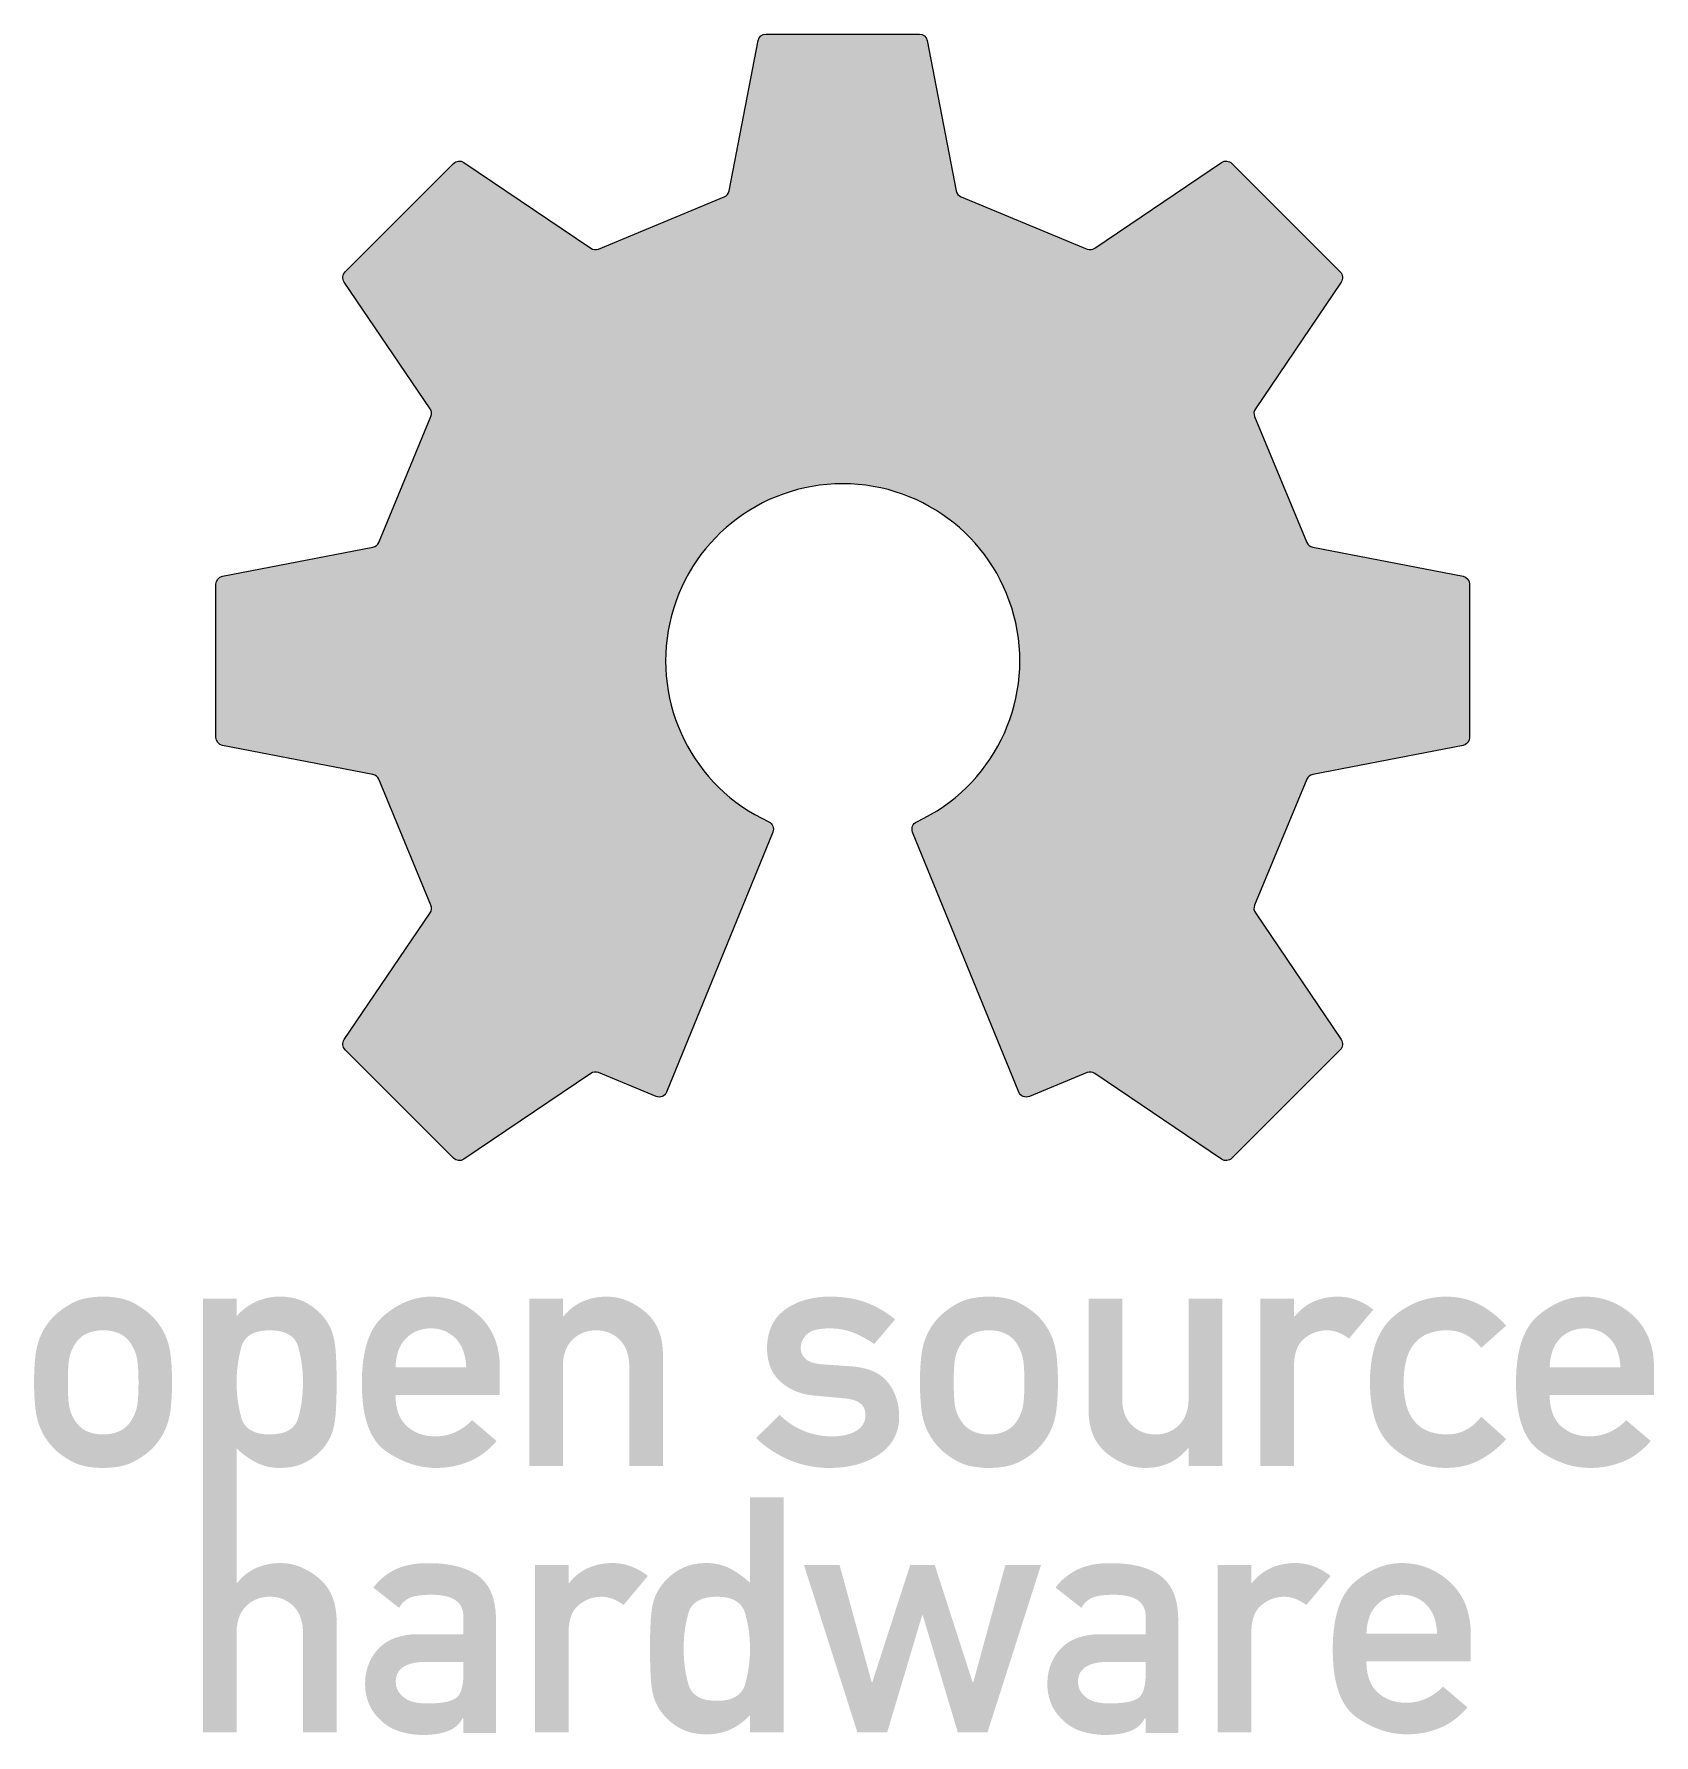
# Model space of a CAD drawing. Extents: x 0 to 3, y 0 to 3.15.
import ezdxf

# ---------------------------------------------------------------- set-up
doc = ezdxf.new("R2010")
doc.units = 0
doc.header["$MEASUREMENT"] = 0
doc.layers.add('COLOR', color=134, linetype='CONTINUOUS')
doc.layers.add('GEAR', color=7, linetype='CONTINUOUS')

msp = doc.modelspace()

# ---------------------------------------------------------------- hatches: boundary and pattern name
at = {"layer": 'COLOR'}
h = msp.add_hatch(color=256, dxfattribs=at)
edge = h.paths.add_edge_path()
edge.add_arc((1.496064561362309, 1.99026565838394), 0.3282489395927108, 294.7150320400102, 245.28496795998987)
edge.add_arc((1.352550321251166, 1.678458831298898), 0.0149999999999998, 337.78959469759405, 65.28496795998922, ccw=False)
edge.add_line((1.366437350517533, 1.67278869742437), (1.169648103644579, 1.190821588515726))
edge.add_arc((1.155761074378212, 1.196491722390253), 0.0149999999999999, 247.5000000000004, 337.7895946975951, ccw=False)
edge.add_line((1.150020822892736, 1.182633529402584), (1.043131217421445, 1.226908653665502))
edge.add_arc((1.037390965935968, 1.213050460677833), 0.0150000000000001, 67.49999999999974, 124.0803113827822)
edge.add_line((1.02898564972439, 1.225474254759488), (0.7939091314208768, 1.066433267982718))
edge.add_arc((0.7855038152092986, 1.078857062064373), 0.0150000000000001, 224.9999999999995, 304.0803113827821, ccw=False)
edge.add_line((0.7748972134915002, 1.068250460346575), (0.5740493633249444, 1.269098310513131))
edge.add_arc((0.5846559650427425, 1.27970491223093), 0.015, 145.91968861721853, 225.00000000000063, ccw=False)
edge.add_line((0.5722321709610868, 1.288110228442508), (0.7312731577378568, 1.523186746746021))
edge.add_arc((0.7188493636562014, 1.531592062957599), 0.0149999999999999, 325.9196886172173, 22.49999999999967)
edge.add_line((0.7327075566438707, 1.537332314443075), (0.6360174079335656, 1.770762982807365))
edge.add_arc((0.6221592149458963, 1.765022731321889), 0.015, 22.50000000000027, 79.08031138278271)
edge.add_line((0.625000707897876, 1.779751136456317), (0.346317547471284, 1.83351637641))
edge.add_arc((0.3491590404232637, 1.848244781544429), 0.0150000000000001, 179.9999999999998, 259.0803113827822, ccw=False)
edge.add_line((0.3341590404232636, 1.848244781544429), (0.3341590404232637, 2.132286535223451))
edge.add_arc((0.3491590404232637, 2.132286535223451), 0.015, 100.91968861721739, 179.9999999999999, ccw=False)
edge.add_line((0.346317547471284, 2.14701494035788), (0.6250007078978759, 2.200780180311563))
edge.add_arc((0.6221592149458962, 2.215508585445991), 0.015, 280.9196886172176, 337.4999999999999)
edge.add_line((0.6360174079335654, 2.209768333960515), (0.7327075566438709, 2.443199002324805))
edge.add_arc((0.7188493636562014, 2.448939253810281), 0.0150000000000001, 337.4999999999997, 34.0803113827822)
edge.add_line((0.7312731577378572, 2.45734457002186), (0.5722321709610867, 2.692421088325373))
edge.add_arc((0.5846559650427425, 2.700826404536951), 0.0150000000000003, 134.9999999999996, 214.0803113827822, ccw=False)
edge.add_line((0.5740493633249442, 2.71143300625475), (0.7748972134915004, 2.912280856421305))
edge.add_arc((0.7855038152092986, 2.901674254703507), 0.0150000000000001, 55.91968861721779, 134.9999999999993, ccw=False)
edge.add_line((0.7939091314208768, 2.914098048785163), (1.02898564972439, 2.755057062008393))
edge.add_arc((1.037390965935968, 2.767480856090049), 0.0149999999999999, 235.91968861721773, 292.5000000000002)
edge.add_line((1.043131217421444, 2.753622663102379), (1.276561885785734, 2.850312811812684))
edge.add_arc((1.270821634300258, 2.864171004800353), 0.0149999999999996, 292.4999999999989, 349.0803113827813)
edge.add_line((1.285550039434686, 2.861329511848373), (1.339315279388369, 3.140012672274966))
edge.add_arc((1.354043684522797, 3.137171179322986), 0.0150000000000002, 90, 169.08031138278207, ccw=False)
edge.add_line((1.354043684522797, 3.152171179322986), (1.63808543820182, 3.152171179322986))
edge.add_arc((1.63808543820182, 3.137171179322986), 0.015, 10.919688617217389, 89.9999999999996, ccw=False)
edge.add_line((1.652813843336248, 3.140012672274966), (1.706579083289932, 2.861329511848374))
edge.add_arc((1.72130748842436, 2.864171004800354), 0.0150000000000004, 190.9196886172171, 247.4999999999996)
edge.add_line((1.715567236938884, 2.850312811812684), (1.948997905303173, 2.753622663102379))
edge.add_arc((1.95473815678865, 2.767480856090049), 0.0150000000000001, 247.4999999999997, 304.08031138278227)
edge.add_line((1.963143473000228, 2.755057062008393), (2.198219991303741, 2.914098048785164))
edge.add_arc((2.20662530751532, 2.901674254703507), 0.0150000000000004, 45.000000000000796, 124.08031138278227, ccw=False)
edge.add_line((2.217231909233118, 2.912280856421306), (2.418079759399674, 2.71143300625475))
edge.add_arc((2.407473157681876, 2.700826404536952), 0.0150000000000002, 325.919688617217, 44.999999999999886, ccw=False)
edge.add_line((2.419896951763532, 2.692421088325373), (2.260855964986761, 2.45734457002186))
edge.add_arc((2.273279759068417, 2.448939253810282), 0.0149999999999997, 145.9196886172177, 202.5)
edge.add_line((2.259421566080748, 2.443199002324806), (2.356111714791053, 2.209768333960515))
edge.add_arc((2.369969907778722, 2.215508585445991), 0.015, 202.5, 259.0803113827824)
edge.add_line((2.367128414826742, 2.200780180311563), (2.645811575253334, 2.14701494035788))
edge.add_arc((2.642970082301354, 2.132286535223452), 0.015, 3.979039320256561e-13, 79.08031138278261, ccw=False)
edge.add_line((2.657970082301354, 2.132286535223452), (2.657970082301354, 1.848244781544429))
edge.add_arc((2.642970082301354, 1.848244781544429), 0.015, 280.91968861721745, 359.9999999999996, ccw=False)
edge.add_line((2.645811575253334, 1.833516376410001), (2.367128414826742, 1.779751136456317))
edge.add_arc((2.369969907778722, 1.765022731321889), 0.0150000000000001, 100.9196886172183, 157.5000000000007)
edge.add_line((2.356111714791052, 1.770762982807365), (2.259421566080747, 1.537332314443076))
edge.add_arc((2.273279759068417, 1.531592062957599), 0.0149999999999999, 157.4999999999999, 214.0803113827822)
edge.add_line((2.260855964986761, 1.523186746746021), (2.419896951763532, 1.288110228442508))
edge.add_arc((2.407473157681876, 1.27970491223093), 0.0150000000000001, 315.00000000000074, 34.08031138278221, ccw=False)
edge.add_line((2.418079759399674, 1.269098310513132), (2.217231909233118, 1.068250460346576))
edge.add_arc((2.20662530751532, 1.078857062064374), 0.015, 235.9196886172182, 315.0000000000002, ccw=False)
edge.add_line((2.198219991303742, 1.066433267982718), (1.963143473000229, 1.225474254759488))
edge.add_arc((1.954738156788651, 1.213050460677833), 0.0149999999999999, 55.91968861721773, 112.5000000000002)
edge.add_line((1.948997905303174, 1.226908653665502), (1.842108299831883, 1.182633529402583))
edge.add_arc((1.836368048346406, 1.196491722390253), 0.015, 202.2104053024051, 292.4999999999998, ccw=False)
edge.add_line((1.822481019080039, 1.190821588515725), (1.625691772207085, 1.67278869742437))
edge.add_arc((1.639578801473452, 1.678458831298898), 0.015, 114.71503204001041, 202.2104053024057, ccw=False)
h = msp.add_hatch(color=256, dxfattribs=at)
edge = h.paths.add_edge_path()
edge.add_line((2.191249491308823, 0.0039284209181361), (2.191249491308823, 0.3142169766339404))
edge.add_line((2.191249491308823, 0.3142169766339404), (2.253652683121088, 0.3142169766339404))
edge.add_line((2.253652683121088, 0.3142169766339404), (2.253652683121088, 0.281079109850479))
edge.add_line((2.253652683121088, 0.281079109850479), (2.254800306922255, 0.281079109850479))
edge.add_arc((2.32844471407597, 0.2238573908267132), 0.0932621243220256, 114.64806858984696, 142.1527861182126, ccw=False)
edge.add_arc((2.33359119640191, 0.2077937828648142), 0.1100270029461081, 88.97185090789623, 113.59524740119124, ccw=False)
edge.add_arc((2.335590242655813, 0.2225214646296708), 0.0952816100760456, 69.57777429425369, 90.0148908197765, ccw=False)
edge.add_arc((2.327079998029296, 0.2017469889455412), 0.1177221099268757, 51.47642657946682, 69.22423369734412, ccw=False)
edge.add_line((2.400401633823932, 0.293847113212744), (2.355359694875724, 0.2400520180082744))
edge.add_arc((2.305734198430857, 0.1756410185357771), 0.08131092639028, 52.38752271984348, 69.02509221988815)
edge.add_arc((2.313849280314652, 0.1960806939139055), 0.0593213456166965, 69.27697575717903, 89.81073304107636)
edge.add_arc((2.314018754350941, 0.1914574691164005), 0.0639442522415958, 89.97626990325634, 130.6386730184287)
edge.add_arc((2.302476407689786, 0.2039854528788081), 0.0469240719527239, 129.9067749785273, 160.2023198994839)
edge.add_arc((2.337018601939971, 0.1922951445034349), 0.0833870762621513, 160.6833606816142, 181.2907110627668)
edge.add_line((2.253652683121088, 0.1904168295582754), (2.253652683121088, 0.0039284209181361))
edge.add_line((2.253652683121088, 0.0039284209181361), (2.191249491308823, 0.0039284209181361))
edge.add_line((2.191249491308823, 0.0039284209181361), (2.191249491308823, 0.0039284209181361))
h.paths.add_polyline_path([(1.709382924124928, 0.0039284209181361), (1.644399874007642, 0.2209730018386311), (1.643243069216066, 0.2209730018386311), (1.578406914945327, 0.0039284209181361), (1.523320972489303, 0.0039284209181361), (1.424193819039692, 0.3142169766339404), (1.490186778102006, 0.3142169766339404), (1.549716319916148, 0.0968864078621945), (1.550863943717315, 0.0968864078621945), (1.621153606291199, 0.3142169766339404), (1.666627051788646, 0.3142169766339404), (1.736778999506391, 0.0968864078621945), (1.738073519154108, 0.0968864078621945), (1.797456165121701, 0.3142169766339404), (1.863586839040155, 0.3142169766339404), (1.764321970734403, 0.0039284209181361), (1.709382924124928, 0.0039284209181361)])
edge = h.paths.add_edge_path()
edge.add_line((0.860425680907335, 0.6293094136584234), (0.6671942938610581, 0.6293094136584234))
edge.add_arc((0.765515820804665, 0.627404516530353), 0.0983399781044868, 178.8900811809753, 198.74940950351677)
edge.add_arc((0.7285074500914428, 0.6153099133454564), 0.0594095997196977, 199.1764637355478, 227.0059933886927)
edge.add_arc((0.7350916478971312, 0.6227841013036841), 0.069366885315323, 227.2380659604983, 250.2612675662455)
edge.add_arc((0.7400000321058501, 0.6388292725096296), 0.0861307040617002, 250.7927732768238, 270.7136477376724)
edge.add_arc((0.7416067051721067, 0.64190592223427), 0.0892022705141009, 269.6570672984212, 293.65835676279966)
edge.add_arc((0.7349122087753268, 0.6540510169371765), 0.1030206905860597, 294.3581567480796, 316.1548876711476)
edge.add_line((0.8092122802059708, 0.5826874262607689), (0.8544001969016871, 0.5440980709920513))
edge.add_arc((0.7402215332336988, 0.6407946967701975), 0.149622874834988, 306.80972902857195, 319.73911242073626, ccw=False)
edge.add_arc((0.7573519605804913, 0.6183175945017404), 0.1213634341019809, 291.82453165106034, 306.69276251925027, ccw=False)
edge.add_arc((0.7426856690017194, 0.6556289517688139), 0.1614531864405602, 269.83489763282716, 291.73369810229826, ccw=False)
edge.add_arc((0.7423258082784743, 0.6418072966927348), 0.1476308986611694, 251.3785981458808, 269.9591022862297, ccw=False)
edge.add_arc((0.7540007672129269, 0.6738535785357757), 0.1817294016610616, 234.9445172706353, 251.1166111735934, ccw=False)
edge.add_arc((0.6950406845935688, 0.5903729457503447), 0.0795282298081632, 215.1423803210145, 235.1720207914061, ccw=False)
edge.add_arc((0.7210210218864453, 0.6081457924852933), 0.1110040120038827, 198.8960218954471, 214.9249412625554, ccw=False)
edge.add_arc((0.7900809158911339, 0.6320236261058326), 0.1840751358583149, 187.5321012061832, 198.9663174299785, ccw=False)
edge.add_arc((0.9197797582170792, 0.6498557063505699), 0.3149930677317178, 179.6666982471717, 187.6552588706823, ccw=False)
edge.add_arc((0.9185358797595675, 0.6532774268853787), 0.313747885211425, 172.6311544468054, 180.2902438218851, ccw=False)
edge.add_arc((0.7996413590415268, 0.6689596594057159), 0.1938242005707931, 162.15812277330883, 172.72094078332924, ccw=False)
edge.add_arc((0.7327555738490215, 0.690594470081522), 0.1235265671861996, 147.9360262608481, 162.20501099344162, ccw=False)
edge.add_arc((0.7043172314247952, 0.708159094057361), 0.090102116661975, 130.18504807930242, 147.8014063965254, ccw=False)
edge.add_arc((0.748625578162018, 0.6575486540150817), 0.1573615474709714, 112.45689713805606, 130.6194969927283, ccw=False)
edge.add_arc((0.7329057596531094, 0.6935433192125123), 0.1180942372839615, 90.07456369798462, 112.07933561769093, ccw=False)
edge.add_arc((0.733698291968543, 0.6829289857675851), 0.128711948805716, 68.61542928143649, 90.42121019996318, ccw=False)
edge.add_arc((0.730715194125948, 0.6791607972460049), 0.133315818481647, 46.713062490568404, 68.01212436327637, ccw=False)
edge.add_arc((0.7452872482314475, 0.6924303709596396), 0.1136751632193856, 21.777076137336508, 47.47372113088619, ccw=False)
edge.add_arc((0.7165355103406037, 0.6829391841818458), 0.1439081392935784, 359.0945632374983, 21.03932092141042, ccw=False)
edge.add_line((0.860425680907335, 0.6806651197111324), (0.860425680907335, 0.6293094136584234))
edge.add_line((0.860425680907335, 0.6293094136584234), (0.860425680907335, 0.6293094136584234))
edge = h.paths.add_edge_path()
edge.add_arc((0.4200642517861615, 0.6561154705126593), 0.4227954566231911, 174.4750570098726, 180.3862384375778, ccw=False)
edge.add_arc((0.1559230789912518, 0.6829848847468588), 0.1572999039216406, 163.50546552395247, 174.95343378323787, ccw=False)
edge.add_arc((0.1189592820723076, 0.6910141116737265), 0.1196102818846263, 137.448283953217, 162.1659513896117, ccw=False)
edge.add_arc((0.1135124786853978, 0.6957026228129443), 0.1124274036108276, 126.86080163693461, 137.331295600324, ccw=False)
edge.add_arc((0.1547687956569268, 0.6411151740761744), 0.180851303704141, 119.32024298076766, 126.94426470439481, ccw=False)
edge.add_arc((0.1107678846421322, 0.7182898558052587), 0.0920179347144605, 101.60174921412778, 118.96375512412209, ccw=False)
edge.add_arc((0.1237371179945572, 0.6560596783214037), 0.1555850237873664, 89.44704088259579, 101.6714552275601, ccw=False)
edge.add_arc((0.126659328554985, 0.659086198737737), 0.1525578729588648, 78.21407032400839, 90.53357250614363, ccw=False)
edge.add_arc((0.138857648333634, 0.7172207130759329), 0.0931574230853134, 61.12804490505232, 78.2551834339377, ccw=False)
edge.add_arc((0.0944713322043172, 0.6386830883889866), 0.1833674446163916, 53.2752318374433, 60.832155721283584, ccw=False)
edge.add_arc((0.1360501398400698, 0.6941404386009488), 0.1140545916416094, 42.983330832039826, 53.357721002757216, ccw=False)
edge.add_arc((0.1319982595607042, 0.6915600235116874), 0.1187812642963937, 17.686141677455907, 42.56135257236991, ccw=False)
edge.add_arc((0.0929855066816166, 0.6830037209247312), 0.1585926797504741, 4.998492406984326, 16.349193927601675, ccw=False)
edge.add_arc((-0.1737592338436365, 0.6561193039938538), 0.4266801064130862, 359.6167632872847, 5.473970437859521, ccw=False)
edge.add_arc((-0.1872509444041981, 0.6503039149361498), 0.4401722347105508, 354.6100603430413, 0.3854860754477727, ccw=False)
edge.add_arc((0.0924829677801254, 0.6225066525082632), 0.1590702222386327, 343.70759582464166, 355.1136037957332, ccw=False)
edge.add_arc((0.1319982595607041, 0.6139672381035854), 0.1187812642963939, 317.43864742763014, 342.3138583225442, ccw=False)
edge.add_arc((0.1393656293295979, 0.6067785102195861), 0.1084929435428351, 306.6447783314979, 317.60328270734317, ccw=False)
edge.add_arc((0.1022865753980579, 0.6562703101484448), 0.1703335944578217, 298.6058176582734, 306.7158003820973, ccw=False)
edge.add_arc((0.1390234399452523, 0.5899282558727184), 0.0945019786542833, 281.4727987628384, 298.3091937692526, ccw=False)
edge.add_arc((0.1266635547247437, 0.650092660647581), 0.1559227360097504, 269.47638945908017, 281.52647158558636, ccw=False)
edge.add_arc((0.1237329709908536, 0.6531885476016093), 0.1590192403029416, 258.5855570965439, 270.5425111869422, ccw=False)
edge.add_arc((0.1106047056106886, 0.5888413043318174), 0.0933466548555843, 241.6005919441033, 258.6678061490352, ccw=False)
edge.add_arc((0.1470557756883662, 0.6540560700506732), 0.1680529936754784, 233.06458700390573, 241.24356463341678, ccw=False)
edge.add_arc((0.1102654697322451, 0.6053415625515832), 0.1070070948430899, 222.082039521806, 233.13619493924165, ccw=False)
edge.add_arc((0.1189592820723084, 0.6145131499415468), 0.1196102818846273, 197.8340486103884, 222.55171604678299, ccw=False)
edge.add_arc((0.156419877403788, 0.622525124562405), 0.1577714378692191, 184.9334535122507, 196.4373026701942, ccw=False)
edge.add_arc((0.4334321525334966, 0.6503077850247018), 0.436163778567336, 179.611479553325, 185.4401339395637, ccw=False)
edge.add_line((-0.0027215983546655, 0.6532653719335066), (-0.0027215983546655, 0.6532653719335066))
edge = h.paths.add_edge_path()
edge.add_arc((2.062053074474309, 0.6561056903719036), 0.422795895750657, 174.4737312091891, 180.3849126368942, ccw=False)
edge.add_arc((1.797909331002084, 0.6830155686324768), 0.1572941440108478, 163.5165005233849, 174.9644687826703, ccw=False)
edge.add_arc((1.760943927409818, 0.6910074075037022), 0.1196137336293988, 137.445442421526, 162.1631098579207, ccw=False)
edge.add_arc((1.755497628977381, 0.6957131437228966), 0.1124195643838787, 126.86441130781552, 137.3349052712049, ccw=False)
edge.add_arc((1.796755873956896, 0.6410717703392441), 0.1808877326341494, 119.31271200767651, 126.93673373130369, ccw=False)
edge.add_arc((1.752758314003601, 0.7182868492364891), 0.0920207875439435, 101.60109275578509, 118.9630986657794, ccw=False)
edge.add_arc((1.765724334009382, 0.656093972645377), 0.1555506956547813, 89.44827160635703, 101.67268595132128, ccw=False)
edge.add_arc((1.768643790272687, 0.6590776918384668), 0.1525663880413284, 78.21438534711348, 90.53388752924889, ccw=False)
edge.add_arc((1.780843028150377, 0.7172207130759329), 0.0931574230853134, 61.12804490505232, 78.2551834339377, ccw=False)
edge.add_arc((1.73645671202106, 0.638683088388989), 0.1833674446163895, 53.27523183744307, 60.83215572128313, ccw=False)
edge.add_arc((1.778036437755854, 0.6941303253503589), 0.1140621585481212, 42.98673276002518, 53.361122930742624, ccw=False)
edge.add_arc((1.77398593462505, 0.6915579421493092), 0.1187823339866021, 17.68703091976778, 42.5622418146819, ccw=False)
edge.add_arc((1.734974558894523, 0.6829944825447352), 0.1585943995560975, 5.001788386435749, 16.35248990705321, ccw=False)
edge.add_arc((1.468231195517832, 0.6561103308808682), 0.4266805055283564, 359.6179686058291, 5.475175756403928, ccw=False)
edge.add_arc((1.454739484957271, 0.6503130153306054), 0.4401726326168109, 354.6088754003385, 0.38430113274500854, ccw=False)
edge.add_arc((1.734472019993032, 0.6225158457973138), 0.1590719203477784, 343.7043247161804, 355.1103326872719, ccw=False)
edge.add_arc((1.77398593462505, 0.6139693194659636), 0.1187823339866018, 317.43775818531805, 342.31296908023216, ccw=False)
edge.add_arc((1.781351927245382, 0.6067880813697116), 0.1085000751895367, 306.6413726942929, 317.5998770701381, ccw=False)
edge.add_arc((1.744271955214801, 0.6562703101484428), 0.17033359445782, 298.6058176582738, 306.7158003820977, ccw=False)
edge.add_arc((1.781008819761996, 0.5899282558727182), 0.0945019786542831, 281.47279876283847, 298.30919376925266, ccw=False)
edge.add_arc((1.768648016442446, 0.6501013592044879), 0.1559314425958193, 269.4760813338545, 281.5261634603607, ccw=False)
edge.add_arc((1.765720187005679, 0.6531534803749909), 0.1589841399114128, 258.5843533331346, 270.5413074235329, ccw=False)
edge.add_arc((1.752595134972157, 0.5888443636277167), 0.0933495643127016, 241.6012371723977, 258.66845137732963, ccw=False)
edge.add_arc((1.789042853988335, 0.6540965197528026), 0.1680870649551664, 233.0720844945011, 241.2510621240122, ccw=False)
edge.add_arc((1.752250620024228, 0.6053316003383404), 0.1069997029700909, 222.0784262658151, 233.1325816832508, ccw=False)
edge.add_arc((1.760943927409819, 0.6145198541115711), 0.1196137336293995, 197.8368901420794, 222.554557578474, ccw=False)
edge.add_arc((1.79840612941462, 0.6224945907251), 0.1577657506452357, 184.9225016804118, 196.4263508383552, ccw=False)
edge.add_arc((2.075420975221644, 0.6503177038852427), 0.4361642163641644, 179.6127829430648, 185.4414373293035, ccw=False)
edge.add_line((1.639266719379009, 0.6532653719335066), (1.639266719379009, 0.6532653719335066))
edge = h.paths.add_edge_path()
edge.add_line((0.7929008671516788, 0.0027807971169689), (0.7929008671516788, 0.0301802694648823))
edge.add_line((0.7929008671516788, 0.0301802694648823), (0.7916063475039614, 0.0301802694648823))
edge.add_arc((0.7471781844431736, 0.0536935924678179), 0.050266669191387, 291.55088191851127, 332.1102532500363, ccw=False)
edge.add_arc((0.7305592513232593, 0.0937854674376953), 0.0936632260941325, 278.4168826237499, 291.9976204198261, ccw=False)
edge.add_arc((0.7184419313375134, 0.1719584948146961), 0.1727687951677118, 269.5741017551701, 278.5973800000111, ccw=False)
edge.add_arc((0.7179092258710764, 0.1443345147884601), 0.1451419877328759, 251.5932336852091, 269.703327292552, ccw=False)
edge.add_arc((0.6993837643275221, 0.0875528035640007), 0.0854164054730335, 225.5340063814879, 251.35726552598555, ccw=False)
edge.add_arc((0.697779539753884, 0.091062438341194), 0.086872139724103, 203.3639552279847, 227.91123424878057, ccw=False)
edge.add_arc((0.7049006367092389, 0.0926488773589431), 0.0940484169385563, 179.25409811175186, 202.5307265267941, ccw=False)
edge.add_arc((0.710685581904299, 0.094962919491599), 0.0998313401656415, 159.6807097211798, 180.6254266182511, ccw=False)
edge.add_arc((0.7001319826677772, 0.0978794404904414), 0.0889265637150768, 136.4537117583546, 159.081675989355, ccw=False)
edge.add_arc((0.6923406978014155, 0.1052034458574385), 0.0782335194213879, 109.4391170379194, 136.4103851461624, ccw=False)
edge.add_arc((0.708004616448683, 0.058193310210404), 0.1277798946182552, 89.62554210627383, 109.04712703313481, ccw=False)
edge.add_line((0.7088397189637874, 0.1859704759030334), (0.7929008671516788, 0.1859704759030334))
edge.add_line((0.7929008671516788, 0.1859704759030334), (0.7929008671516788, 0.2188209776866823))
edge.add_arc((0.7537540682702571, 0.2200308915355054), 0.0391654918797665, 358.2297174179338, 25.38969219333462)
edge.add_arc((0.7604545011355237, 0.2222842889518106), 0.0321569427472466, 26.881572108768797, 57.88402116314072)
edge.add_arc((0.7482990731782919, 0.2018688219161321), 0.0559133416582571, 58.45607828950863, 79.8516948828347)
edge.add_arc((0.7349665048674073, 0.1326809956277794), 0.1263713239523823, 79.42853341985838, 91.8308025030836)
edge.add_arc((0.7301157050939584, 0.1120471987490259), 0.1469428637025748, 89.68280851502732, 97.39280336183204)
edge.add_arc((0.7221431576867259, 0.1720780307403827), 0.0863854039683677, 97.27206061276873, 108.2654646593935)
edge.add_arc((0.712557867717904, 0.2136072877211173), 0.044118333786901, 113.3549111435556, 151.37320506528957)
edge.add_line((0.6738326025329853, 0.2347444874526366), (0.6260639094332041, 0.2723287078913399))
edge.add_arc((0.7124466267640663, 0.2088362738271212), 0.1072066370933386, 113.97526209572024, 143.6836240194816, ccw=False)
edge.add_arc((0.7173923107973172, 0.1962393783570268), 0.1207278141758981, 100.02709006814882, 113.6906635035105, ccw=False)
edge.add_arc((0.7242680974695539, 0.156537026142436), 0.1610209662382298, 88.70121610906568, 99.97657524478467, ccw=False)
edge.add_arc((0.7323902068953693, 0.1100775357481909), 0.2074872956336538, 77.0415079809627, 91.23510651453643, ccw=False)
edge.add_arc((0.7505812348607507, 0.1893599580651937), 0.1261447377793648, 57.22710397947969, 77.01836946097421, ccw=False)
edge.add_arc((0.7765257883236265, 0.2354915227702968), 0.0733801391875412, 22.474321756305642, 54.76154401825852, ccw=False)
edge.add_arc((0.7485146731386352, 0.2231845112472326), 0.1039705534634963, 10.113732750597023, 22.84052326646332, ccw=False)
edge.add_arc((0.6987467579521915, 0.2141572006774756), 0.1545504215038192, 0.3995274742710535, 10.168472809682726, ccw=False)
edge.add_line((0.853293422064298, 0.2152348828327955), (0.853293422064298, 0.0027807971169689))
edge.add_line((0.853293422064298, 0.0027807971169689), (0.7929008671516788, 0.0027807971169689))
edge.add_line((0.7929008671516788, 0.0027807971169689), (0.7929008671516788, 0.0027807971169689))
edge = h.paths.add_edge_path()
edge.add_line((2.67965833186961, 0.5889984390681471), (2.725710179762845, 0.5476844412756505))
edge.add_arc((2.596822903282557, 0.6601447266073838), 0.1710533420176325, 298.08937778066934, 318.8937533386074, ccw=False)
edge.add_arc((2.619471257005243, 0.6170017495538374), 0.1223285101098463, 283.2753069078591, 298.2453942190331, ccw=False)
edge.add_arc((2.614831756138961, 0.6382270575945147), 0.1440524498906425, 269.7113587308129, 283.132735947777, ccw=False)
edge.add_arc((2.613440604024218, 0.6384615956590205), 0.1442866945822177, 249.48939097508864, 270.26425148918446, ccw=False)
edge.add_arc((2.61934868642554, 0.6504323592941823), 0.157574369393221, 229.4188171622997, 249.0024272547897, ccw=False)
edge.add_arc((2.582189381525723, 0.6081847263787326), 0.1013175696383303, 213.6202384249847, 229.83661768222947, ccw=False)
edge.add_arc((2.60133024871141, 0.6204354584640376), 0.1240403512415534, 199.2721746929105, 213.4370781583191, ccw=False)
edge.add_arc((2.651396964504516, 0.637926305409871), 0.1770743555897144, 188.0978599742024, 199.2676005358129, ccw=False)
edge.add_arc((2.742849402348497, 0.6511815407378588), 0.2694822101573784, 179.7093983715326, 188.14903346128517, ccw=False)
edge.add_arc((2.743314167738578, 0.6539053816945961), 0.2699469203859589, 171.85807829492407, 180.28803175421277, ccw=False)
edge.add_arc((2.652398047515011, 0.6670668646149486), 0.1780832705000982, 160.77991929799657, 171.9072305613775, ccw=False)
edge.add_arc((2.602518388679653, 0.6844442823258146), 0.1252632475391995, 146.7023398583892, 160.77468407219666, ccw=False)
edge.add_arc((2.583365776675691, 0.6966377596711281), 0.1025613512286665, 130.4374786747797, 146.5219542182976, ccw=False)
edge.add_arc((2.619751359373354, 0.655784766044411), 0.157260029844505, 111.19880961082382, 130.8730852895586, ccw=False)
edge.add_arc((2.613450461807878, 0.6686004862435214), 0.1430384726849537, 89.73739120562601, 110.70198909819811, ccw=False)
edge.add_arc((2.614831434441774, 0.6688850331936158), 0.142754266226522, 76.74553793239659, 90.29113702972711, ccw=False)
edge.add_arc((2.619369933338668, 0.6895292046740297), 0.1216198662257813, 61.52081541805478, 76.59684868684582, ccw=False)
edge.add_arc((2.595214696360916, 0.643928455298688), 0.1732214141954235, 41.11903254854718, 61.690172897349214, ccw=False)
edge.add_line((2.725710179762845, 0.7578432793891428), (2.67965833186961, 0.7168152694478971))
edge.add_arc((2.607461607953373, 0.6602059745382386), 0.0917440963463376, 38.09991756932945, 61.8936572900842)
edge.add_arc((2.617092589706525, 0.6755956587897827), 0.0736425226863798, 62.86235997705578, 90.43069336376314)
edge.add_arc((2.614589111471366, 0.6542941504221609), 0.0949619719204658, 88.82342857942588, 110.5846239463015)
edge.add_arc((2.60387556927667, 0.6849939215929016), 0.0624601571944295, 111.2856747796175, 140.0935153841463)
edge.add_arc((2.618150719333705, 0.6750046860264939), 0.0798329833176598, 141.1667921138195, 165.6070464431833)
edge.add_arc((2.69424981506297, 0.6550821940575937), 0.1584962203998636, 165.4692479558523, 180.9160188407321)
edge.add_arc((2.692879586752969, 0.6500274860070205), 0.1571259595149513, 179.0807356340039, 194.5942704130078)
edge.add_arc((2.617652631928489, 0.6302538085844642), 0.0793440303450941, 194.46390123802166, 218.9679851089938)
edge.add_arc((2.603769592570297, 0.6205386666510706), 0.0624513838219915, 220.048205569057, 248.815500781869)
edge.add_arc((2.614586091580587, 0.6516133983828887), 0.0953417821080948, 249.5030121794951, 271.1736988813254)
edge.add_arc((2.617151891209502, 0.6297122976553479), 0.0734232357412122, 269.5217429418543, 297.3022800935417)
edge.add_arc((2.607914625759942, 0.6441088058179625), 0.0904671868118465, 298.3186817521421, 322.4701114754345)
edge.add_line((2.67965833186961, 0.5889984390681471), (2.67965833186961, 0.5889984390681471))
edge = h.paths.add_edge_path()
edge.add_line((0.9149918183421167, 0.4977628059248802), (0.9149918183421167, 0.8080513616406846))
edge.add_line((0.9149918183421167, 0.8080513616406846), (0.9773950101543809, 0.8080513616406846))
edge.add_line((0.9773950101543809, 0.8080513616406846), (0.9773950101543809, 0.7749134948572232))
edge.add_line((0.9773950101543809, 0.7749134948572232), (0.9785426339555482, 0.7749134948572232))
edge.add_arc((1.052187041109263, 0.7176917758334593), 0.0932621243220241, 114.64806858984781, 142.1527861182133, ccw=False)
edge.add_arc((1.057333523435203, 0.7016281678715575), 0.1100270029461091, 88.97185090789623, 113.5952474011911, ccw=False)
edge.add_arc((1.059128722232366, 0.7154113340567402), 0.0962262890826952, 68.2224513323809, 89.89336818774797, ccw=False)
edge.add_arc((1.046117389835298, 0.6849691662671258), 0.1293254984739714, 50.0888352081534, 67.87308701615581, ccw=False)
edge.add_arc((1.075014000068717, 0.7174518820621408), 0.0858801182954674, 22.560952487427187, 50.97217567001451, ccw=False)
edge.add_arc((1.058964765589212, 0.7108377671282884), 0.1032387587220012, 10.018771476826714, 22.533426854035326, ccw=False)
edge.add_arc((1.02410805856114, 0.704736886315481), 0.1386253157618992, 359.7153486176383, 9.995542231978447, ccw=False)
edge.add_line((1.162731663547669, 0.7040481841846731), (1.162731663547669, 0.4977628059248802))
edge.add_line((1.162731663547669, 0.4977628059248802), (1.100328471735405, 0.4977628059248802))
edge.add_line((1.100328471735405, 0.4977628059248802), (1.100328471735405, 0.6825306969623097))
edge.add_arc((1.017362813786361, 0.6838967088565768), 0.082976902734514, 359.0567224202152, 18.70230124100602)
edge.add_arc((1.042661504902155, 0.6919526662919426), 0.0564329511236246, 19.191138109580287, 44.61985242978929)
edge.add_arc((1.041095217624358, 0.6908158989376588), 0.058346998218911, 44.334066213626855, 67.76615177842723)
edge.add_arc((1.039947253446307, 0.6859501859819955), 0.0632900956996245, 68.47095098174347, 90.65856994179528)
edge.add_arc((1.038402820638753, 0.6835621611772019), 0.0656790210852246, 89.28728152168354, 111.1314823724688)
edge.add_arc((1.036247052279956, 0.6910972900329987), 0.0578777150219743, 111.8300840650534, 135.60145489552738)
edge.add_arc((1.035061976987631, 0.6919526662919432), 0.0564329511236242, 135.38014757021114, 160.8088618904202)
edge.add_arc((1.060360668103425, 0.6838967088565765), 0.0829769027345144, 161.2976987589938, 180.9432775797846)
edge.add_line((0.9773950101543809, 0.6825306969623097), (0.9773950101543809, 0.4977628059248802))
edge.add_line((0.9773950101543809, 0.4977628059248802), (0.9149918183421167, 0.4977628059248802))
edge.add_line((0.9149918183421167, 0.4977628059248802), (0.9149918183421167, 0.4977628059248802))
edge = h.paths.add_edge_path()
edge.add_line((2.057459502103581, 0.0027807971169689), (2.057459502103581, 0.0301802694648823))
edge.add_line((2.057459502103581, 0.0301802694648823), (2.056164982455865, 0.0301802694648823))
edge.add_arc((2.011736819395076, 0.0536935924678203), 0.0502666691913889, 291.55088191850933, 332.11025325003436, ccw=False)
edge.add_arc((1.995117886275161, 0.0937854674376933), 0.0936632260941306, 278.41688262375027, 291.9976204198264, ccw=False)
edge.add_arc((1.983000566289416, 0.1719584948146929), 0.1727687951677085, 269.5741017551702, 278.59738000001124, ccw=False)
edge.add_arc((1.982467860822979, 0.1443345147884615), 0.1451419877328773, 251.5932336852092, 269.7033272925521, ccw=False)
edge.add_arc((1.963942399279425, 0.0875528035639989), 0.0854164054730321, 225.53400638148733, 251.35726552598481, ccw=False)
edge.add_arc((1.962338174705787, 0.0910624383411952), 0.0868721397241038, 203.36395522798531, 227.9112342487811, ccw=False)
edge.add_arc((1.969459271661142, 0.0926488773589421), 0.0940484169385566, 179.25409811175126, 202.5307265267934, ccw=False)
edge.add_arc((1.975244216856202, 0.0949629194916014), 0.099831340165641, 159.6807097211812, 180.6254266182524, ccw=False)
edge.add_arc((1.964690617619679, 0.0978794404904416), 0.0889265637150763, 136.4537117583545, 159.0816759893551, ccw=False)
edge.add_arc((1.956899332753318, 0.1052034458574385), 0.0782335194213879, 109.4391170379194, 136.4103851461624, ccw=False)
edge.add_arc((1.972563251400586, 0.0581933102104015), 0.1277798946182578, 89.62554210627371, 109.04712703313459, ccw=False)
edge.add_line((1.973398353915691, 0.1859704759030334), (2.057459502103581, 0.1859704759030334))
edge.add_line((2.057459502103581, 0.1859704759030334), (2.057459502103581, 0.2188209776866823))
edge.add_arc((2.018312703222142, 0.2200308915355054), 0.0391654918797833, 358.2297174179346, 25.38969219332302)
edge.add_arc((2.025013136087427, 0.2222842889518077), 0.0321569427472483, 26.88157210877295, 57.88402116314532)
edge.add_arc((2.012857708130194, 0.2018688219161342), 0.0559133416582551, 58.4560782895078, 79.85169488283378)
edge.add_arc((1.999525139819309, 0.1326809956277734), 0.1263713239523882, 79.4285334198587, 91.8308025030833)
edge.add_arc((1.994674340045861, 0.112047198749026), 0.1469428637025748, 89.68280851502732, 97.39280336183204)
edge.add_arc((1.986701792638628, 0.1720780307403803), 0.08638540396837, 97.2720606127684, 108.26546465939309)
edge.add_arc((1.977116502669806, 0.2136072877211173), 0.044118333786901, 113.3549111435556, 151.37320506528957)
edge.add_line((1.938391237484888, 0.2347444874526366), (1.890622544385107, 0.2723287078913399))
edge.add_arc((1.977005261715968, 0.2088362738271232), 0.1072066370933367, 113.97526209572067, 143.6836240194822, ccw=False)
edge.add_arc((1.98195094574922, 0.196239378357021), 0.1207278141759037, 100.02709006814808, 113.69066350350971, ccw=False)
edge.add_arc((1.988826732421457, 0.156537026142432), 0.1610209662382338, 88.70121610906614, 99.97657524478433, ccw=False)
edge.add_arc((1.996948841847272, 0.1100775357481895), 0.2074872956336552, 77.04150798096282, 91.2351065145366, ccw=False)
edge.add_arc((2.015139869812654, 0.189359958065191), 0.1261447377793674, 57.22710397948009, 77.01836946097461, ccw=False)
edge.add_arc((2.04108442327553, 0.2354915227702976), 0.0733801391875407, 22.474321756305073, 54.76154401825801, ccw=False)
edge.add_arc((2.013073308090538, 0.2231845112472346), 0.1039705534634957, 10.11373275059617, 22.840523266462185, ccw=False)
edge.add_arc((1.963305392904239, 0.2141572006774942), 0.154550421503673, 0.3995274742645165, 10.168472809685397, ccw=False)
edge.add_line((2.1178520570162, 0.2152348828327955), (2.1178520570162, 0.0027807971169689))
edge.add_line((2.1178520570162, 0.0027807971169689), (2.057459502103581, 0.0027807971169689))
edge.add_line((2.057459502103581, 0.0027807971169689), (2.057459502103581, 0.0027807971169689))
edge = h.paths.add_edge_path()
edge.add_line((2.660012486698403, 0.1354750286516793), (2.466789362543494, 0.1354750286516793))
edge.add_arc((2.56510905328902, 0.1335596426489166), 0.0983383459889142, 178.8839503741906, 198.74327869673203)
edge.add_arc((2.528097928278674, 0.121471822568009), 0.0594075153841284, 199.17337886710027, 227.0029085202454)
edge.add_arc((2.534680748935801, 0.1289474623325091), 0.0693649188341234, 227.237080278683, 250.2602818844303)
edge.add_arc((2.539587755995958, 0.1449896595979396), 0.0861254651314103, 250.7922058681756, 270.7130803290241)
edge.add_arc((2.541193510963174, 0.1480715372275256), 0.0892022705141006, 269.6570672984213, 293.65835676279966)
edge.add_arc((2.534499932665435, 0.1602214002837477), 0.1030246558629813, 294.3565978802367, 316.1533288033047)
edge.add_line((2.608800922195119, 0.0888530412540247), (2.653989756989877, 0.0502636859853072))
edge.add_arc((2.539810634272368, 0.146964362984209), 0.1496258433446105, 306.80865880256005, 319.73804219472436, ccw=False)
edge.add_arc((2.556941979718201, 0.124472655244712), 0.1213541483968514, 291.8269877775697, 306.69521864575955, ccw=False)
edge.add_arc((2.542274770040389, 0.1618064307161333), 0.1614650569751291, 269.8340953001567, 291.7328957696279, ccw=False)
edge.add_arc((2.541913073119062, 0.1479701054440284), 0.1476280927483113, 251.37841920729431, 269.95892334764324, ccw=False)
edge.add_arc((2.553588032053512, 0.1800224246196051), 0.1817323102896589, 234.94498389862673, 251.11707780158528, ccw=False)
edge.add_arc((2.494628408483715, 0.0965333618092671), 0.0795244865836064, 215.13969809961029, 235.16933856998824, ccw=False)
edge.add_arc((2.520609204826073, 0.1143146678151739), 0.1110055022187175, 198.8975373019984, 214.9264566691068, ccw=False)
edge.add_arc((2.589670935028845, 0.1381663149528534), 0.1840698565843054, 187.52512016589, 198.9593363896854, ccw=False)
edge.add_arc((2.719372990701004, 0.1560081730537055), 0.3149922264083849, 179.66430569673807, 187.65286632025962, ccw=False)
edge.add_arc((2.718126357946334, 0.1594979046354998), 0.3137444955794652, 172.6411767102442, 180.3002660853352, ccw=False)
edge.add_arc((2.599231837228758, 0.1750855470233565), 0.1938328808232481, 162.14661179117277, 172.70942980119318, ccw=False)
edge.add_arc((2.532346511085773, 0.1967857573494459), 0.1235156640507992, 147.94690967577006, 162.21589440836374, ccw=False)
edge.add_arc((2.50390449626544, 0.214327671532746), 0.0901001496649408, 130.1864866803745, 147.8028449975831, ccw=False)
edge.add_arc((2.548215138250209, 0.1636970373458857), 0.1573764205629211, 112.45357402215126, 130.61617387682347, ccw=False)
edge.add_arc((2.532496696889861, 0.1997160174461111), 0.1180871558499507, 90.07523636120021, 112.08000828090624, ccw=False)
edge.add_arc((2.533288311106253, 0.1890922175979637), 0.1287143352796265, 68.61562581809909, 90.42140673662578, ccw=False)
edge.add_arc((2.530303377065577, 0.1853386184181858), 0.1333053596751133, 46.710183453195725, 68.00924532590352, ccw=False)
edge.add_arc((2.544873594972994, 0.1985939732973844), 0.1136763362090155, 21.777932333289414, 47.47457732683921, ccw=False)
edge.add_arc((2.516122316131671, 0.1891047991750997), 0.143908139293579, 359.094563237499, 21.039320921411218, ccw=False)
edge.add_line((2.660012486698403, 0.1868307347043883), (2.660012486698403, 0.1354750286516793))
edge.add_line((2.660012486698403, 0.1354750286516793), (2.660012486698403, 0.1354750286516793))
edge = h.paths.add_edge_path()
edge.add_line((0.9257243720741903, 0.0039284209181361), (0.9257243720741903, 0.3142169766339404))
edge.add_line((0.9257243720741903, 0.3142169766339404), (0.9881275638864548, 0.3142169766339404))
edge.add_line((0.9881275638864548, 0.3142169766339404), (0.9881275638864548, 0.281079109850479))
edge.add_line((0.9881275638864548, 0.281079109850479), (0.9892751876876225, 0.281079109850479))
edge.add_arc((1.062919594841337, 0.2238573908267147), 0.0932621243220245, 114.64806858984781, 142.1527861182132, ccw=False)
edge.add_arc((1.068066077167277, 0.2077937828648144), 0.1100270029461079, 88.97185090789623, 113.59524740119124, ccw=False)
edge.add_arc((1.070065123421179, 0.2225214646296732), 0.0952816100760431, 69.5777742942534, 90.01489081977633, ccw=False)
edge.add_arc((1.061554878794663, 0.2017469889455382), 0.1177221099268784, 51.476426579467386, 69.2242336973448, ccw=False)
edge.add_line((1.134876514589299, 0.293847113212744), (1.089834575641091, 0.2400520180082744))
edge.add_arc((1.040209079196224, 0.1756410185357801), 0.0813109263902774, 52.38752271984242, 69.02509221988709)
edge.add_arc((1.048324161080019, 0.1960806939139032), 0.0593213456166988, 69.27697575717944, 89.81073304107684)
edge.add_arc((1.048493635116308, 0.1914574691164005), 0.0639442522415958, 89.97626990325634, 130.6386730184287)
edge.add_arc((1.036951288455154, 0.2039854528788079), 0.0469240719527242, 129.9067749785274, 160.20231989948383)
edge.add_arc((1.071493482705338, 0.1922951445034349), 0.0833870762621513, 160.6833606816142, 181.2907110627668)
edge.add_line((0.9881275638864548, 0.1904168295582754), (0.9881275638864548, 0.0039284209181361))
edge.add_line((0.9881275638864548, 0.0039284209181361), (0.9257243720741903, 0.0039284209181361))
edge.add_line((0.9257243720741903, 0.0039284209181361), (0.9257243720741903, 0.0039284209181361))
edge = h.paths.add_edge_path()
edge.add_line((1.951724606222927, 0.6017664424304121), (1.951724606222927, 0.8080513616406846))
edge.add_line((1.951724606222927, 0.8080513616406846), (2.014127798035191, 0.8080513616406846))
edge.add_line((2.014127798035191, 0.8080513616406846), (2.014127798035191, 0.6229974827520042))
edge.add_arc((2.097879595531551, 0.621582863043383), 0.0837637435457086, 179.03233082954338, 198.61497150289668)
edge.add_arc((2.071164261889835, 0.6130697487520527), 0.0557304746377738, 199.0878652840395, 224.8105300621735)
edge.add_arc((2.07282585638917, 0.6144937250256644), 0.0579130696028087, 224.6514383467203, 248.3479275920576)
edge.add_arc((2.075130400193127, 0.6224430431053809), 0.0661565325518136, 249.0331013003233, 270.7120849719362)
edge.add_arc((2.076685357926121, 0.6200353271607615), 0.0637479190456512, 269.34138116508245, 291.3616788387315)
edge.add_arc((2.077986222005074, 0.6147731286342591), 0.0583776510329983, 292.0539076995533, 315.4135069257113)
edge.add_arc((2.080024795761572, 0.6130697487520536), 0.0557304746377743, 315.1894699378255, 340.9121347159597)
edge.add_arc((2.053309462119855, 0.6215828630433804), 0.0837637435457085, 341.3850284971053, 0.9676691704584032)
edge.add_line((2.137061259616215, 0.6229974827520042), (2.137061259616215, 0.8080513616406846))
edge.add_line((2.137061259616215, 0.8080513616406846), (2.199464451428479, 0.8080513616406846))
edge.add_line((2.199464451428479, 0.8080513616406846), (2.199464451428479, 0.4977628059248802))
edge.add_line((2.199464451428479, 0.4977628059248802), (2.137061259616215, 0.4977628059248802))
edge.add_line((2.137061259616215, 0.4977628059248802), (2.137061259616215, 0.5306135831382415))
edge.add_line((2.137061259616215, 0.5306135831382415), (2.135775920958908, 0.5306135831382415))
edge.add_arc((2.062462062122204, 0.5877304237103859), 0.0929368354016422, 294.6840226080509, 322.07880993385027, ccw=False)
edge.add_arc((2.057655278198689, 0.6029572999920103), 0.1087979559739985, 268.98439553025105, 293.6352473169352, ccw=False)
edge.add_arc((2.055795346504232, 0.5930360376430754), 0.098859625720464, 248.5741852290871, 269.960310711004, ccw=False)
edge.add_arc((2.067222635304183, 0.6198839278757815), 0.1280291307136136, 230.21185871970798, 248.2026813315125, ccw=False)
edge.add_arc((2.03889991992226, 0.5877756063960843), 0.0852401145423895, 202.44321360342542, 231.02916727384223, ccw=False)
edge.add_arc((2.055933720934926, 0.5948356340889731), 0.1036790396132747, 189.96197179493834, 202.45555742584924, ccw=False)
edge.add_arc((2.091823274419669, 0.6010384079504172), 0.1401005598300903, 179.702260356186, 189.9213037197883, ccw=False)
edge.add_line((1.951724606222927, 0.6017664424304121), (1.951724606222927, 0.6017664424304121))
edge = h.paths.add_edge_path()
edge.add_line((2.2703129662881, 0.4977628059248802), (2.2703129662881, 0.8080513616406846))
edge.add_line((2.2703129662881, 0.8080513616406846), (2.332716158100364, 0.8080513616406846))
edge.add_line((2.332716158100364, 0.8080513616406846), (2.332716158100364, 0.7749134948572232))
edge.add_line((2.332716158100364, 0.7749134948572232), (2.333863781901532, 0.7749134948572232))
edge.add_arc((2.407508189055247, 0.7176917758334598), 0.0932621243220238, 114.64806858984821, 142.1527861182136, ccw=False)
edge.add_arc((2.412654671381186, 0.7016281678715575), 0.110027002946109, 88.97185090789623, 113.5952474011911, ccw=False)
edge.add_arc((2.414653717635089, 0.7163558496364162), 0.0952816100760444, 69.57777429425357, 90.01489081977638, ccw=False)
edge.add_arc((2.406143473008572, 0.6955813739522823), 0.1177221099268785, 51.476426579467386, 69.2242336973448, ccw=False)
edge.add_line((2.479465108803209, 0.7876814982194882), (2.434423169855001, 0.7338864030150185))
edge.add_arc((2.384797673410134, 0.6694754035425197), 0.0813109263902814, 52.38752271984395, 69.02509221988863)
edge.add_arc((2.392912755293929, 0.6899150789206485), 0.0593213456166976, 69.27697575717922, 89.81073304107663)
edge.add_arc((2.393082229330218, 0.6852918541231452), 0.0639442522415952, 89.97626990325656, 130.6386730184289)
edge.add_arc((2.381539882669063, 0.6978198378855511), 0.0469240719527247, 129.9067749785266, 160.202319899483)
edge.add_arc((2.416082076919248, 0.686129529510179), 0.0833870762621513, 160.6833606816142, 181.2907110627668)
edge.add_line((2.332716158100364, 0.6842512145650195), (2.332716158100364, 0.4977628059248802))
edge.add_line((2.332716158100364, 0.4977628059248802), (2.2703129662881, 0.4977628059248802))
edge.add_line((2.2703129662881, 0.4977628059248802), (2.2703129662881, 0.4977628059248802))
edge = h.paths.add_edge_path()
edge.add_line((1.324212931674864, 0.0039284209181361), (1.324212931674864, 0.0362053862309138))
edge.add_arc((1.242040864785091, 0.1093337491682276), 0.1100000274674002, 294.587707660128, 318.33277589985875, ccw=False)
edge.add_arc((1.24512790516436, 0.1063528623590687), 0.1060165366427756, 269.4045607995637, 293.7409017439, ccw=False)
edge.add_arc((1.243178237192303, 0.1208844855492245), 0.1205454171285292, 257.62595004125257, 270.40302553607967, ccw=False)
edge.add_arc((1.236398213629639, 0.089411094734938), 0.0883503439181648, 241.82218131579708, 257.5468281925165, ccw=False)
edge.add_arc((1.241945706293327, 0.1009216031880452), 0.1011177492440954, 216.7888262605726, 242.1311817814368, ccw=False)
edge.add_arc((1.230817634827653, 0.0954546140315295), 0.0889612280988016, 190.4070218328753, 218.2613016167659, ccw=False)
edge.add_arc((1.378733658942086, 0.1202862656096281), 0.2389405525530192, 182.3094216818529, 189.85636957112376, ccw=False)
edge.add_arc((2.039599938023018, 0.1555474808965539), 0.9007320316482055, 179.7529684891823, 182.85662070345114, ccw=False)
edge.add_arc((2.017232071721542, 0.1632669358327031), 0.878364169563833, 177.1072224301463, 180.2502201125448, ccw=False)
edge.add_arc((1.372817093345367, 0.1980851762149252), 0.2330240618754538, 170.0188682275664, 177.6609885069571, ccw=False)
edge.add_arc((1.232711210604416, 0.2215475357719166), 0.0909797176562691, 142.05370775249716, 169.27796879786152, ccw=False)
edge.add_arc((1.244977421219718, 0.2133916279506284), 0.1056737914521368, 118.42346790305896, 142.6561635975439, ccw=False)
edge.add_arc((1.236587153788664, 0.2301174576442601), 0.0869725117860415, 102.7813017352359, 118.80713355631329, ccw=False)
edge.add_arc((1.243179447812559, 0.2001544381684068), 0.1176516801660474, 89.58765114095843, 102.68401045066452, ccw=False)
edge.add_arc((1.245312613289446, 0.2257647539961304), 0.0920473076470144, 62.78020970245291, 90.80079106257102, ccw=False)
edge.add_arc((1.209521058751929, 0.1608368960186112), 0.166169839928187, 46.35336667263891, 62.04589545561328, ccw=False)
edge.add_line((1.324212931674864, 0.281079109850479), (1.324212931674864, 0.4394511944115438))
edge.add_line((1.324212931674864, 0.4394511944115438), (1.386616123487128, 0.4394511944115438))
edge.add_line((1.386616123487128, 0.4394511944115438), (1.386616123487128, 0.0039284209181361))
edge.add_line((1.386616123487128, 0.0039284209181361), (1.324212931674864, 0.0039284209181361))
edge.add_line((1.324212931674864, 0.0039284209181361), (1.324212931674864, 0.0039284209181361))
edge = h.paths.add_edge_path()
edge.add_line((2.999662452274729, 0.6293094136584234), (2.806439328119821, 0.6293094136584234))
edge.add_arc((2.904759018865346, 0.6273940276556593), 0.0983383459889135, 178.8839503741898, 198.7432786967314)
edge.add_arc((2.867747893855001, 0.6153062075747525), 0.0594075153841283, 199.17337886709973, 227.0029085202445)
edge.add_arc((2.874330714512128, 0.6227818473392587), 0.0693649188341281, 227.2370802786854, 250.2602818844327)
edge.add_arc((2.879237721572286, 0.6388240446046801), 0.0861254651314067, 250.79220586817516, 270.7130803290237)
edge.add_arc((2.880843476539501, 0.6419059222342697), 0.0892022705141006, 269.6570672984213, 293.65835676279966)
edge.add_arc((2.874149898241762, 0.654055785290494), 0.1030246558629832, 294.3565978802359, 316.15332880330396)
edge.add_line((2.948450887771447, 0.5826874262607689), (2.993639722566204, 0.5440980709920513))
edge.add_arc((2.879460599848695, 0.6407987479909476), 0.1496258433446065, 306.8086588025616, 319.7380421947259, ccw=False)
edge.add_arc((2.896591945294515, 0.6183070402514836), 0.1213541483968822, 291.8269877775711, 306.69521864575734, ccw=False)
edge.add_arc((2.881924735616716, 0.6556408157228822), 0.1614650569751338, 269.8340953001564, 291.7328957696275, ccw=False)
edge.add_arc((2.881563038695389, 0.6418044904507672), 0.1476280927483059, 251.37841920729403, 269.9589233476429, ccw=False)
edge.add_arc((2.893237997629839, 0.6738568096263513), 0.1817323102896606, 234.94498389862713, 251.11707780158582, ccw=False)
edge.add_arc((2.834278374059992, 0.5903677468159615), 0.0795244865835365, 215.139698099602, 235.16933856999788, ccw=False)
edge.add_arc((2.860259170402401, 0.6081490528219167), 0.1110055022187172, 198.8975373019977, 214.926456669106, ccw=False)
edge.add_arc((2.929320900605171, 0.632000699959602), 0.1840698565843064, 187.5251201658914, 198.9593363896867, ccw=False)
edge.add_arc((3.059022956277976, 0.6498425580604813), 0.3149922264090285, 179.66430569674446, 187.6528663202497, ccw=False)
edge.add_arc((3.057776323523356, 0.6533322896422077), 0.3137444955801598, 172.6411767102539, 180.3002660853279, ccw=False)
edge.add_arc((2.938881802805087, 0.6689199320301024), 0.1938328808232508, 162.1466117911735, 172.70942980119378, ccw=False)
edge.add_arc((2.871996476662099, 0.6906201423561918), 0.1235156640507985, 147.9469096757709, 162.2158944083644, ccw=False)
edge.add_arc((2.843554461841691, 0.7081620565395536), 0.0901001496648441, 130.1864866803642, 147.802844997592, ccw=False)
edge.add_arc((2.887865103826535, 0.6575314223526267), 0.1573764205629239, 112.45357402215078, 130.61617387682296, ccw=False)
edge.add_arc((2.872146662466188, 0.6935504024528554), 0.1180871558499506, 90.07523636120021, 112.08000828090624, ccw=False)
edge.add_arc((2.87293827668258, 0.6829266026047067), 0.1287143352796276, 68.61562581809932, 90.42140673662601, ccw=False)
edge.add_arc((2.869953342641912, 0.6791730034249458), 0.1333053596750956, 46.71018345319379, 68.0092453259042, ccw=False)
edge.add_arc((2.884523560549321, 0.6924283583041287), 0.1136763362090152, 21.777932333289414, 47.47457732683921, ccw=False)
edge.add_arc((2.855772281707997, 0.6829391841818461), 0.1439081392935785, 359.0945632374982, 21.039320921410365, ccw=False)
edge.add_line((2.999662452274729, 0.6806651197111324), (2.999662452274729, 0.6293094136584234))
edge.add_line((2.999662452274729, 0.6293094136584234), (2.999662452274729, 0.6293094136584234))
edge = h.paths.add_edge_path()
edge.add_line((1.335512632239913, 0.5494058769774013), (1.379122336684264, 0.5925854520210752))
edge.add_arc((1.477077099280947, 0.6908522319583996), 0.1387497587551891, 225.0911075382203, 247.488042006251)
edge.add_arc((1.475675489105155, 0.69177078674136), 0.1390714230911893, 248.16639626911197, 270.5271386147513)
edge.add_arc((1.477940721118921, 0.661533581452637), 0.1088327962506162, 269.4810376547777, 282.3412516227803)
edge.add_arc((1.486152179203675, 0.6238696814491117), 0.0702841754756974, 282.3643548476665, 299.5820094996208)
edge.add_arc((1.504183390233138, 0.5931620021130104), 0.0346817157537421, 298.7205701675891, 328.8607728337183)
edge.add_arc((1.504323135751107, 0.5918411185328485), 0.0338955763665622, 330.6499675447857, 1.258293863825946)
edge.add_arc((1.50905000390854, 0.5931074494889578), 0.0291652063057374, 358.9744681204052, 23.319958345956426)
edge.add_arc((1.513711529758056, 0.5946561357096535), 0.0242751045954501, 24.318792339243682, 51.84577240750527)
edge.add_arc((1.506009868792377, 0.5842418388257807), 0.037224243766125, 52.42689746731318, 73.10486824459265)
edge.add_arc((1.494651277503073, 0.5479583879445239), 0.0752433783751833, 72.85845035449925, 85.77702499602917)
edge.add_line((1.500192057212192, 0.6229974827520042), (1.445253010602719, 0.6281617898572565))
edge.add_arc((1.452988154266605, 0.7474094579880739), 0.1194982794944702, 248.8959545196706, 266.288639740548, ccw=False)
edge.add_arc((1.44528925716639, 0.7258860945005053), 0.096648107689699, 228.517732077689, 248.5596749755848, ccw=False)
edge.add_arc((1.428188708606846, 0.7069376597338634), 0.0711259565831861, 201.9729844864146, 228.7270474212838, ccw=False)
edge.add_arc((1.449858634609043, 0.7143070732626677), 0.0939878328314393, 178.99535192323887, 201.1962460166351, ccw=False)
edge.add_arc((1.453440311289745, 0.7180241333552979), 0.0975770016970146, 156.1924157591805, 181.21504947669538, ccw=False)
edge.add_arc((1.433765809311384, 0.725010324849521), 0.0767722392823194, 125.65093973769459, 155.035390712878, ccw=False)
edge.add_arc((1.459303428588931, 0.6907609763172352), 0.1194897713365396, 106.07780604048594, 126.0294382520504, ccw=False)
edge.add_arc((1.469880073190867, 0.6514961614381845), 0.1601495029171204, 89.41991494448621, 105.8233847946432, ccw=False)
edge.add_arc((1.472800208605479, 0.579305804601496), 0.2323352818958738, 80.98214312729539, 90.32028315114712, ccw=False)
edge.add_arc((1.484909720413359, 0.655073768721075), 0.1556057948614533, 68.81269423940881, 81.01299519749841, ccw=False)
edge.add_arc((1.472911178683727, 0.625179496271282), 0.1878162108169896, 50.193873654612446, 68.69580653254832, ccw=False)
edge.add_line((1.593149585106731, 0.7694627408511998), (1.554561882416286, 0.7239883772547122))
edge.add_arc((1.436750408147095, 0.552329208030858), 0.2081980159562145, 55.53778552819517, 67.52743169998837)
edge.add_arc((1.473485567796218, 0.6357588861022236), 0.1170801227241167, 68.5333101458123, 90.97101298719211)
edge.add_arc((1.469581039784315, 0.6491962684406478), 0.1036437206474847, 88.93830137733156, 103.0383692506993)
edge.add_arc((1.454163998141577, 0.7134259128030427), 0.0375955529259998, 102.23192372159761, 130.0441799615433)
edge.add_arc((1.452943285939837, 0.7162299976647635), 0.034674415638628, 131.4812062810491, 181.4026899404297)
edge.add_arc((1.441494729391566, 0.7153851960127671), 0.0232154689556058, 180.00986525489904, 205.0045920695573)
edge.add_arc((1.448942316821489, 0.7191829610531488), 0.0315716708120435, 205.5377616138225, 225.88304220726286)
edge.add_arc((1.447625259263176, 0.7189111127097256), 0.0304690561632489, 227.3053821170469, 254.31179516396145)
edge.add_arc((1.46404722076813, 0.7724791859167204), 0.0864922703923165, 253.4338491320898, 266.8597206658523)
edge.add_line((1.459309106919414, 0.6861167918161966), (1.510667567269246, 0.6825306969623097))
edge.add_arc((1.500923345404192, 0.5296518274876894), 0.1531890942319113, 77.89029162896992, 86.35300430034124, ccw=False)
edge.add_arc((1.51118151466006, 0.5771160817123421), 0.1046290516232516, 67.01560453730798, 77.93007486464268, ccw=False)
edge.add_arc((1.525630708606666, 0.6091682463949954), 0.0694837911607831, 38.86037255153758, 67.66403445756629, ccw=False)
edge.add_arc((1.505798504566874, 0.594161206380867), 0.0943455063290442, 18.26667531833118, 38.400295740528406, ccw=False)
edge.add_arc((1.492323815265604, 0.5904918886760779), 0.1082938121313375, 359.5139206339803, 17.87563350351502, ccw=False)
edge.add_arc((1.515323191898823, 0.5879025342279787), 0.0853068986844248, 332.9044185022636, 1.1221418958880918, ccw=False)
edge.add_arc((1.518904400871112, 0.588439564974071), 0.082390343013726, 302.55379198350926, 331.4374491544247, ccw=False)
edge.add_arc((1.485261669338039, 0.6372227017071719), 0.1416275314831387, 284.93710732175555, 303.40630981513897, ccw=False)
edge.add_arc((1.473746351326468, 0.6828916372650049), 0.1887225595999667, 269.49405148817186, 284.74117899094415, ccw=False)
edge.add_arc((1.470807307454853, 0.6866989537232281), 0.1925267237820439, 248.1654077557966, 270.37871461104254, ccw=False)
edge.add_arc((1.478110812501133, 0.6989846506305912), 0.2066592619298822, 226.36863109917158, 247.5526336578079, ccw=False)
edge.add_line((1.335512632239913, 0.5494058769774013), (1.335512632239913, 0.5494058769774013))
edge = h.paths.add_edge_path()
edge.add_line((0.3102208174328626, 0.0039284209181361), (0.3102208174328626, 0.8080513616406846))
edge.add_line((0.3102208174328626, 0.8080513616406846), (0.372622173047045, 0.8080513616406846))
edge.add_line((0.372622173047045, 0.8080513616406846), (0.372622173047045, 0.7754882248568478))
edge.add_arc((0.4547520464445621, 0.7033327206351817), 0.109323981329693, 114.76744525154163, 138.69895762122454, ccw=False)
edge.add_arc((0.4516831698495298, 0.7061627050517454), 0.1054807984412625, 89.38648818764563, 113.89776703554134, ccw=False)
edge.add_arc((0.4536349321839128, 0.6958301698829197), 0.1158102060994134, 77.21541190672713, 90.40683513738969, ccw=False)
edge.add_arc((0.459944951903656, 0.7243770586849433), 0.0865748597891398, 61.08759721783929, 77.10724315044382, ccw=False)
edge.add_arc((0.4487005899288267, 0.702869877967198), 0.1108391068031412, 38.14324698978129, 61.37462430851508, ccw=False)
edge.add_arc((0.4608321514294307, 0.7142363365284145), 0.0942888438972675, 11.049957118330212, 37.26419519791847, ccw=False)
edge.add_arc((0.3300697041867202, 0.6918343752066767), 0.2269415270753891, 2.3780252558079837, 10.273357316441718, ccw=False)
edge.add_arc((-0.3107116000178916, 0.656443591647411), 0.8686837503321109, 359.7430797765164, 2.956657169565574, ccw=False)
edge.add_arc((-0.3020319086831177, 0.6487124369528441), 0.8600038803470055, 357.0286860499085, 0.255558833146722, ccw=False)
edge.add_arc((0.3282234452057641, 0.6137540893361174), 0.2287947138487631, 349.75868217712184, 357.5900094421493, ccw=False)
edge.add_arc((0.4629460448408941, 0.5904062380137666), 0.0920726282197775, 322.37744876565233, 349.1506555597306, ccw=False)
edge.add_arc((0.451988880824724, 0.5987712741081361), 0.1058577571995406, 298.0707487803091, 322.41173976919333, ccw=False)
edge.add_arc((0.460135771321428, 0.5828071643266491), 0.0879385325364144, 282.56205723783904, 298.28155344173706, ccw=False)
edge.add_arc((0.4536362262821743, 0.6128302400898369), 0.118656662874627, 269.60229969939724, 282.47225592393636, ccw=False)
edge.add_arc((0.4512743738043665, 0.5887250968197684), 0.0945611734207403, 243.6306891969022, 270.93208080620775, ccw=False)
edge.add_arc((0.479427064080732, 0.6391754955059119), 0.1522923949698195, 225.4674242827007, 242.5713441711317, ccw=False)
edge.add_line((0.3726221730470449, 0.5306135831382416), (0.3726240092451267, 0.281079109850479))
edge.add_line((0.3726240092451267, 0.281079109850479), (0.3737716330462943, 0.281079109850479))
edge.add_arc((0.447416040200009, 0.2238573908267156), 0.0932621243220238, 114.64806858984821, 142.1527861182136, ccw=False)
edge.add_arc((0.4525625225259484, 0.2077937828648134), 0.110027002946109, 88.97185090789623, 113.5952474011911, ccw=False)
edge.add_arc((0.4543577213231116, 0.2215769490499946), 0.0962262890826966, 68.22245133238101, 89.89336818774802, ccw=False)
edge.add_arc((0.441346388926044, 0.1911347812603827), 0.1293254984739705, 50.08883520815306, 67.87308701615541, ccw=False)
edge.add_arc((0.4702429991594625, 0.2236174970553974), 0.0858801182954671, 22.56095248742679, 50.97217567001388, ccw=False)
edge.add_arc((0.4541937646799571, 0.2170033821215421), 0.1032387587220018, 10.018771476827794, 22.53342685403635, ccw=False)
edge.add_arc((0.4193370576517585, 0.2109025013087286), 0.138625315762026, 359.715348617642, 9.995542231972593, ccw=False)
edge.add_line((0.5579606626384146, 0.2102137991779289), (0.5579606626384146, 0.0039284209181361))
edge.add_line((0.5579606626384146, 0.0039284209181361), (0.49555747082615, 0.0039284209181361))
edge.add_line((0.49555747082615, 0.0039284209181361), (0.49555747082615, 0.1886963119555656))
edge.add_arc((0.4125918128771066, 0.1900623238498352), 0.0829769027345138, 359.0567224202134, 18.702301241004186)
edge.add_arc((0.4378905039929006, 0.1981182812851983), 0.0564329511236249, 19.19113810958032, 44.6198524297892)
edge.add_arc((0.4363242167151036, 0.1969815139309123), 0.058346998218913, 44.33406621362816, 67.76615177842845)
edge.add_arc((0.4351762525370526, 0.1921158009752525), 0.0632900956996233, 68.47095098174329, 90.6585699417951)
edge.add_arc((0.4336318197294993, 0.1897277761704611), 0.0656790210852213, 89.28728152168408, 111.1314823724693)
edge.add_arc((0.4314760513707024, 0.1972629050262518), 0.0578777150219766, 111.8300840650518, 135.6014548955258)
edge.add_arc((0.4302909760783769, 0.1981182812851996), 0.056432951123624, 135.38014757021156, 160.8088618904207)
edge.add_arc((0.4555896671941709, 0.1900623238498313), 0.0829769027345145, 161.29769875899308, 180.94327757978397)
edge.add_line((0.3726240092451267, 0.1886963119555656), (0.3726240092451267, 0.0039284209181361))
edge.add_line((0.3726240092451267, 0.0039284209181361), (0.3102208174328626, 0.0039284209181361))
edge.add_line((0.3102208174328626, 0.0039284209181361), (0.3102208174328626, 0.0039284209181361))
edge = h.paths.add_edge_path()
edge.add_arc((1.262141894571901, 0.1598466120837502), 0.0955599498041531, 89.42297603203548, 101.4217355449472)
edge.add_arc((1.253752925364594, 0.2008073502481446), 0.0537492477445614, 101.3029711884494, 118.92364202861201)
edge.add_arc((1.245787235902761, 0.2155916705385041), 0.0369569243893444, 119.19999455288666, 164.9234361520868)
edge.add_arc((1.435013576166939, 0.1615561705605489), 0.2337437672907404, 164.19884368578553, 180.5209368016532)
edge.add_arc((1.438853616413555, 0.1568491631719076), 0.2375881748181977, 179.377365829485, 195.6758845874334)
edge.add_arc((1.245787018152544, 0.1022669128731847), 0.036956738015205, 195.07678909576728, 240.8002306949674)
edge.add_arc((1.253752925364594, 0.1170513249734476), 0.0537492477445607, 241.0763579713878, 258.6970288115506)
edge.add_arc((1.262140584166112, 0.1580122008526939), 0.0955598253021106, 258.579050940135, 270.5778104530473)
edge.add_arc((1.264037750038441, 0.15160896461126), 0.0891566168990799, 269.4000888929037, 282.0620916348421)
edge.add_arc((1.272017057918758, 0.1146411433384367), 0.0513375923047625, 281.9751349689844, 300.2884997729279)
edge.add_arc((1.278122090519419, 0.103256912758973), 0.0384311202842767, 300.989240309305, 345.8672431850688)
edge.add_arc((1.08287232789005, 0.1585386192215133), 0.2413422535639793, 344.4582368117017, 0.2118527486712062)
edge.add_arc((1.086580022556491, 0.1598326922086925), 0.2376332486484047, 359.9031447478189, 15.662167284272568)
edge.add_arc((1.278121868201551, 0.2146016706527158), 0.0384313134562483, 14.13254315312343, 59.01054602888716)
edge.add_arc((1.272017057918758, 0.2032175318831563), 0.0513375923047623, 59.71150022707213, 78.02486503101571)
edge.add_arc((1.264036508790756, 0.1662498483251882), 0.0891567416188953, 77.93710980557326, 90.59911254751154)
edge.add_line((1.263104259510316, 0.255401715873645), (1.263104259510316, 0.255401715873645))
edge = h.paths.add_edge_path()
edge.add_line((0.6671942938610581, 0.6806651197111324), (0.7981666306444976, 0.6806651197111324))
edge.add_arc((0.696862044860314, 0.6781105976794088), 0.1013367884024137, 1.444478743205071, 19.27486628133338)
edge.add_arc((0.7334236719479486, 0.6905997291489129), 0.0627025506624145, 19.5306700709219, 44.112908009009)
edge.add_arc((0.7347403028640507, 0.6918779554172002), 0.0608675090438734, 44.11172742160269, 67.66124948443841)
edge.add_arc((0.7335239281059245, 0.6867303477716993), 0.0660963548609396, 68.38198922508514, 90.66909876067785)
edge.add_arc((0.7319358511233431, 0.685180200591584), 0.0676469195649916, 89.30865647924541, 111.3668410152049)
edge.add_arc((0.7301801653571299, 0.6917331711268554), 0.0609093409710145, 112.07470006463448, 135.73653573561708)
edge.add_arc((0.7306000978203625, 0.6913436749512409), 0.061481924444888, 135.74973399790318, 160.80110772386206)
edge.add_arc((0.7663302840316782, 0.6794308295453971), 0.0991436736222868, 161.0897898683347, 179.2866771873199)
edge.add_line((0.6671942938610581, 0.6806651197111324), (0.6671942938610581, 0.6806651197111324))
edge = h.paths.add_edge_path()
edge.add_arc((-0.2181440888434606, 0.6547651666290933), 0.4089465166305609, 359.6894077282162, 3.731961422476656)
edge.add_arc((0.074715033240607, 0.6751266921095128), 0.1153899427258349, 3.108070652657239, 12.53716965194882)
edge.add_arc((0.107893636853823, 0.6799614225022595), 0.0819905788476578, 14.27238857491537, 34.52158334868939)
edge.add_arc((0.133650069507405, 0.6968932183164012), 0.051178075436972, 35.24513332155252, 65.69103407276964)
edge.add_arc((0.1268537812124636, 0.678535339713778), 0.0707192075294746, 66.79573334412206, 91.30868086340752)
edge.add_arc((0.1235295394517001, 0.677966276394936), 0.0712903142353783, 88.62627090328138, 113.1140326843398)
edge.add_arc((0.115914952110123, 0.6982519877316611), 0.0496531128677078, 114.2219560556617, 145.4285215185109)
edge.add_arc((0.1342200615055321, 0.6833660884355506), 0.0731965517449448, 143.9642832013444, 166.7242991599018)
edge.add_arc((0.1849645754223955, 0.675205799230888), 0.1245141926609378, 168.4320021337011, 177.0738459154428)
edge.add_arc((0.4905768703395472, 0.6554193852718165), 0.4307581735340427, 176.5205804781068, 180.28650968275846)
edge.add_arc((0.5137005589068965, 0.6510196530927692), 0.4538820321992573, 179.7165106185847, 183.38996480067368)
edge.add_arc((0.1882066407120146, 0.6304658361900132), 0.1277486064267381, 182.81995271582724, 191.40277840192806)
edge.add_arc((0.1316054911117001, 0.621047068186747), 0.0704297446153481, 192.99541555777546, 216.5540989854483)
edge.add_arc((0.1159142946033153, 0.60727545750342), 0.0496526756590277, 214.5720834735002, 245.7786489363493)
edge.add_arc((0.123529327917357, 0.6275613983649052), 0.0712902734152186, 246.88613816079763, 271.3738999418561)
edge.add_arc((0.1268539925227025, 0.6269923350460633), 0.0707191664628883, 268.6911471309377, 293.2040946502231)
edge.add_arc((0.1336507442722149, 0.6086342269186799), 0.0511776303283056, 294.3083620982297, 324.7542628494467)
edge.add_arc((0.1109830849069223, 0.6243743920034418), 0.0787736857712336, 324.9189376658644, 345.8109140888975)
edge.add_arc((0.0748488948634424, 0.6301064490710022), 0.1152578087481683, 347.4516635831587, 356.8743570879691)
edge.add_arc((-0.2153199326653452, 0.6503470219781557), 0.4061223178407044, 356.2551723548357, 0.3105632177164926)
edge.add_line((0.1907964192121909, 0.6525483365825375), (0.1907964192121909, 0.6525483365825375))
edge = h.paths.add_edge_path()
edge.add_arc((1.423842209072324, 0.6547391526882844), 0.4089472945266208, 359.6930530690496, 3.735606763310072)
edge.add_arc((1.716701331156392, 0.6751378245466645), 0.1153884229131369, 3.10257572262598, 12.53167472191755)
edge.add_arc((1.749880393819128, 0.6799588518056893), 0.0819916575219248, 14.27405044787258, 34.52324522164665)
edge.add_arc((1.775635449324148, 0.6968898444923498), 0.0511807722404843, 35.24762478560788, 65.69352553682495)
edge.add_arc((1.768837783880645, 0.6785332266113898), 0.0707213305660166, 66.7960660528424, 91.30901357212788)
edge.add_arc((1.765514919268443, 0.6779747377686579), 0.0712818112916215, 88.62758335086684, 113.1153451319253)
edge.add_arc((1.75790400432303, 0.6982585627997402), 0.0496478701832788, 114.2270016639989, 145.43356712684798)
edge.add_arc((1.776208654668919, 0.6833546847411189), 0.0732014051286319, 143.9560084466823, 166.71602440523972)
edge.add_arc((1.826949955239139, 0.6751936482501493), 0.1245157304429921, 168.4264397292872, 177.0682835110289)
edge.add_arc((2.132560873007729, 0.6554054221147388), 0.4307585629812054, 176.518722937579, 180.28465214223067)
edge.add_arc((2.155684561575078, 0.6510339680065245), 0.45388242064159, 179.7183179241793, 183.39177210626826)
edge.add_arc((1.830192020528758, 0.6304780710411115), 0.1277501259193755, 182.8254131293062, 191.4082388154071)
edge.add_arc((1.773594084275087, 0.6210580747408861), 0.0704344568948489, 193.00371980093018, 216.562403228603)
edge.add_arc((1.757903346816222, 0.6072688824353408), 0.0496474329284303, 214.5670378846141, 245.7736033474632)
edge.add_arc((1.7655147077341, 0.6275529369911832), 0.0712817704665925, 246.88482573284, 271.37258751389857)
edge.add_arc((1.768837995190884, 0.6269944481484516), 0.0707212895006632, 268.6908144271877, 293.2037619464732)
edge.add_arc((1.775636124088958, 0.6086376007427312), 0.0511803271552717, 294.3058706443242, 324.7517713955412)
edge.add_arc((1.752969841872227, 0.6243768819100816), 0.0787747411823926, 324.9172637571633, 345.8092401801964)
edge.add_arc((1.716835192779227, 0.6300953090318256), 0.1152562851283684, 347.4571683543728, 356.8798618591833)
edge.add_arc((1.42666636525044, 0.6503729535044631), 0.4061230961971551, 356.2515132910468, 0.3069041539275526)
edge.add_line((1.832783635227016, 0.6525483365825375), (1.832783635227016, 0.6525483365825375))
edge = h.paths.add_edge_path()
edge.add_line((0.7929008671516788, 0.1118055172773673), (0.7929008671516788, 0.1346138517512834))
edge.add_line((0.7929008671516788, 0.1346138517512834), (0.7201690611289098, 0.1346138517512834))
edge.add_arc((0.7219065571905552, 0.0279284190008197), 0.1066995803821081, 90.93304576329649, 103.5364840444637)
edge.add_arc((0.7080833960877679, 0.0840096743039996), 0.0489416889635312, 103.17059479049331, 124.3988962921269)
edge.add_arc((0.697285330335399, 0.1003018173333537), 0.0293997405302763, 124.97287619939, 154.8426374835699)
edge.add_arc((0.7033361364727468, 0.0983774508925872), 0.0357043067102912, 156.1753335091419, 182.39341781052312)
edge.add_arc((0.6993385622349103, 0.0966875645055046), 0.0316762093700302, 179.6403307032631, 206.8172350465461)
edge.add_arc((0.706573989689937, 0.1010626309524633), 0.0401123721750556, 207.73185875131892, 230.9380176914502)
edge.add_arc((0.7089482621171338, 0.101472089535276), 0.0419564441871544, 228.7723218252613, 255.9449805052606)
edge.add_arc((0.7229669073045413, 0.1548384148781497), 0.0971317180305895, 255.56818314523244, 271.0575027126195)
edge.add_arc((0.7298940066949454, 0.2358424389013917), 0.178193185478434, 268.3488534792311, 278.8431999977431)
edge.add_arc((0.7492555909749499, 0.1179183226160471), 0.0587029553153597, 277.8643438966489, 299.9368060698087)
edge.add_arc((0.7651859445268454, 0.0863313298487231), 0.0234623394841266, 304.72496983704855, 326.8552696238152)
edge.add_arc((0.7528748281545079, 0.0942488470324509), 0.0380994249291453, 327.0085111754544, 343.0082856974249)
edge.add_arc((0.6970743220846096, 0.1092254612424071), 0.0958612717870704, 344.1941558657328, 1.5422722030545826)
edge.add_line((0.7929008671516788, 0.1118055172773673), (0.7929008671516788, 0.1118055172773673))
edge = h.paths.add_edge_path()
edge.add_line((2.057459502103581, 0.1118055172773673), (2.057459502103581, 0.1346138517512834))
edge.add_line((2.057459502103581, 0.1346138517512834), (1.984727696080812, 0.1346138517512834))
edge.add_arc((1.986465192142459, 0.0279284190008093), 0.1066995803821185, 90.93304576329712, 103.536484044463)
edge.add_arc((1.972642031039671, 0.0840096743040007), 0.0489416889635303, 103.17059479049388, 124.39889629212749)
edge.add_arc((1.961843965287302, 0.100301817333352), 0.0293997405302774, 124.9728761993874, 154.84263748356733)
edge.add_arc((1.967894771424669, 0.0983774508925875), 0.0357043067103091, 156.1753335091551, 182.39341781052232)
edge.add_arc((1.963897197186812, 0.096687564505499), 0.0316762093700284, 179.64033070325294, 206.8172350465364)
edge.add_arc((1.971132624641839, 0.1010626309524687), 0.0401123721750591, 207.73185875132498, 230.9380176914563)
edge.add_arc((1.973506897069037, 0.1014720895352741), 0.0419564441871527, 228.7723218252601, 255.9449805052595)
edge.add_arc((1.987525542256443, 0.1548384148781446), 0.0971317180305844, 255.56818314523198, 271.0575027126192)
edge.add_arc((1.994452641646848, 0.2358424389014066), 0.1781931854784489, 268.3488534792307, 278.8431999977427)
edge.add_arc((2.013814225926854, 0.1179183226160443), 0.0587029553153571, 277.8643438966495, 299.93680606980945)
edge.add_arc((2.029744579478763, 0.0863313298487092), 0.0234623394841071, 304.7249698370392, 326.8552696238244)
edge.add_arc((2.017433463106411, 0.0942488470324493), 0.0380994249291447, 327.00851117545653, 343.008285697427)
edge.add_arc((1.961632957036511, 0.1092254612424042), 0.0958612717870706, 344.1941558657346, 1.542272203056262)
edge.add_line((2.057459502103581, 0.1118055172773673), (2.057459502103581, 0.1118055172773673))
edge = h.paths.add_edge_path()
edge.add_line((2.466789362543494, 0.1868307347043883), (2.597756190732687, 0.1868307347043883))
edge.add_arc((2.496452523047545, 0.184282065376026), 0.1013357232263486, 1.4411837294170138, 19.271571267545394)
edge.add_arc((2.533015986333261, 0.1967695580626087), 0.0627002767337789, 19.52732140623482, 44.10955934432199)
edge.add_arc((2.53432986295224, 0.1980259528760233), 0.060882409458523, 44.12122573903755, 67.67074780187336)
edge.add_arc((2.533111651996032, 0.1929052844308591), 0.0660870124106305, 68.38049177120075, 90.66760130679351)
edge.add_arc((2.531527247409615, 0.1913552364637052), 0.0676374772384249, 89.31011552000727, 111.36830005596678)
edge.add_arc((2.529772479742443, 0.1978944032442957), 0.0609130575744007, 112.0723504550936, 135.7341861260762)
edge.add_arc((2.530193330304716, 0.1975175549617244), 0.0614774728553312, 135.75644566054257, 160.8078193865016)
edge.add_arc((2.565925352714114, 0.1855964445386547), 0.0991436736222868, 161.0897898683357, 179.28667718732078)
edge.add_line((2.466789362543494, 0.1868307347043883), (2.466789362543494, 0.1868307347043883))
edge = h.paths.add_edge_path()
edge.add_arc((0.4348340921109781, 0.651243095664975), 0.0949563011923261, 269.422382605089, 281.4572042764677)
edge.add_arc((0.4431732270336307, 0.6106506264586977), 0.05351636489567, 281.3396068142313, 298.9927419259625)
edge.add_arc((0.4510189788845226, 0.5961062787317206), 0.0369923450837643, 299.2825296547971, 344.9300778543538)
edge.add_arc((0.2607384301189521, 0.6502887949995287), 0.2348335838788593, 344.2355232211297, 0.5513018704624957)
edge.add_arc((0.258463377345951, 0.6547130905555653), 0.2371076480068208, 359.4768916543699, 15.687335542864973)
edge.add_arc((0.4507766915227555, 0.7092470169512061), 0.0372158151322957, 14.912182473612372, 60.48246826655364)
edge.add_arc((0.4431427010029855, 0.6951119842310225), 0.0532783479971383, 60.82772968441956, 78.57556836042363)
edge.add_arc((0.4348304079779139, 0.6549337049118298), 0.0943072171670815, 78.46057583278434, 90.5793546845155)
edge.add_arc((0.4329261906815648, 0.6585271343367969), 0.090713947732053, 89.39956075439152, 101.9588512401935)
edge.add_arc((0.4247720472706538, 0.6966150932853448), 0.0517630811100132, 101.8647684898461, 120.13580825677849)
edge.add_arc((0.4182693838992074, 0.7086561320112532), 0.0380871966385938, 120.76985241262268, 166.078419094921)
edge.add_arc((0.6166181018749737, 0.6533181184018824), 0.2439971431157608, 164.6714459765351, 180.18076163514348)
edge.add_arc((0.6145032108446733, 0.6517807014982672), 0.2418822558801706, 179.81816638759096, 195.3958282100161)
edge.add_arc((0.4181014260807229, 0.5967524671001548), 0.0379301360479918, 194.0186330930347, 239.3840415924798)
edge.add_arc((0.4247510314139397, 0.609053791972482), 0.0519060091321804, 239.98253192456303, 258.1920759993953)
edge.add_arc((0.4329241954902669, 0.647401478009254), 0.0911148383351835, 258.09582036557623, 270.5990520189878)
edge.add_line((0.4338768229591011, 0.5562916197844041), (0.4338768229591011, 0.5562916197844041))
edge = h.paths.add_edge_path()
edge.add_line((2.806439328119821, 0.6806651197111324), (2.937406156309015, 0.6806651197111324))
edge.add_arc((2.836102488623872, 0.67811645038277), 0.1013357232263491, 1.44118372941706, 19.27157126754534)
edge.add_arc((2.872665951909588, 0.6906039430693518), 0.0627002767337794, 19.52732140623563, 44.1095593443228)
edge.add_arc((2.873979828528568, 0.6918603378827696), 0.0608824094585212, 44.12122573903635, 67.67074780187215)
edge.add_arc((2.87276161757236, 0.6867396694376008), 0.0660870124106329, 68.38049177120114, 90.66760130679383)
edge.add_arc((2.871177212985942, 0.6851896214704494), 0.0676374772384249, 89.31011552000727, 111.36830005596678)
edge.add_arc((2.86942244531877, 0.691728788251042), 0.0609130575743989, 112.07235045509479, 135.7341861260774)
edge.add_arc((2.869843295881044, 0.6913519399684676), 0.0614774728553318, 135.7564456605418, 160.80781938650074)
edge.add_arc((2.90557531829044, 0.6794308295453976), 0.099143673622286, 161.08978986833483, 179.2866771873201)
edge.add_line((2.806439328119821, 0.6806651197111324), (2.806439328119821, 0.6806651197111324))

# ---------------------------------------------------------------- linework, layer by layer
at = {"layer": 'GEAR'}
msp.add_lwpolyline([(1.6333072202583099, 1.6920848090275558, 4.564395604021273), (1.358821902466309, 1.692084809027556, -0.4014672249529551), (1.366437350517533, 1.67278869742437), (1.169648103644579, 1.190821588515726, -0.4156947323144386), (1.150020822892736, 1.1826335294025843), (1.043131217421445, 1.226908653665502, 0.2520191994259653), (1.02898564972439, 1.225474254759488), (0.7939091314208768, 1.066433267982718, -0.3594323331783942), (0.7748972134915002, 1.068250460346575), (0.5740493633249444, 1.269098310513131, -0.359432333178391), (0.5722321709610867, 1.288110228442508), (0.7312731577378568, 1.523186746746021, 0.2520191994259637), (0.7327075566438707, 1.537332314443075), (0.6360174079335656, 1.770762982807365, 0.2520191994259653), (0.625000707897876, 1.779751136456317), (0.346317547471284, 1.83351637641, -0.3594323331783863), (0.3341590404232636, 1.8482447815444285), (0.3341590404232637, 2.132286535223451, -0.3594323331783843), (0.346317547471284, 2.14701494035788), (0.6250007078978759, 2.200780180311563, 0.2520191994259675), (0.6360174079335655, 2.209768333960515), (0.7327075566438709, 2.443199002324805, 0.2520191994259635), (0.7312731577378571, 2.45734457002186), (0.5722321709610867, 2.692421088325373, -0.3594323331783923), (0.5740493633249442, 2.71143300625475), (0.7748972134915004, 2.912280856421305, -0.3594323331783884), (0.7939091314208768, 2.914098048785163), (1.02898564972439, 2.755057062008393, 0.252019199425963), (1.043131217421444, 2.753622663102379), (1.276561885785734, 2.850312811812684, 0.2520191994259701), (1.2855500394346862, 2.861329511848373), (1.339315279388369, 3.140012672274966, -0.3594323331783943), (1.354043684522797, 3.152171179322986), (1.63808543820182, 3.152171179322986, -0.3594323331783943), (1.652813843336248, 3.140012672274966), (1.706579083289932, 2.861329511848374, 0.2520191994259647), (1.715567236938884, 2.850312811812684), (1.948997905303173, 2.753622663102379, 0.2520191994259582), (1.9631434730002277, 2.755057062008393), (2.198219991303741, 2.914098048785164, -0.3594323331783904), (2.217231909233118, 2.912280856421306), (2.418079759399674, 2.71143300625475, -0.3594323331783948), (2.419896951763532, 2.692421088325373), (2.260855964986761, 2.45734457002186, 0.2520191994259664), (2.259421566080748, 2.443199002324806), (2.356111714791053, 2.209768333960515, 0.2520191994259689), (2.367128414826742, 2.2007801803115625), (2.645811575253334, 2.14701494035788, -0.359432333178391), (2.657970082301354, 2.132286535223452), (2.657970082301354, 1.848244781544429, -0.3594323331783894), (2.645811575253334, 1.8335163764100009), (2.367128414826742, 1.779751136456317, 0.2520191994259646), (2.356111714791052, 1.770762982807365), (2.259421566080747, 1.537332314443076, 0.252019199425958), (2.260855964986761, 1.5231867467460212), (2.419896951763532, 1.288110228442508, -0.3594323331783851), (2.418079759399674, 1.269098310513132), (2.217231909233118, 1.068250460346576, -0.3594323331783951), (2.198219991303742, 1.0664332679827178), (1.963143473000229, 1.225474254759488, 0.2520191994259652), (1.948997905303174, 1.226908653665502), (1.842108299831883, 1.182633529402583, -0.4156947323144403), (1.822481019080039, 1.190821588515725), (1.625691772207085, 1.67278869742437, -0.4014672249529498)], format="xyb", close=True, dxfattribs=at)

doc.saveas('drawing.dxf')
